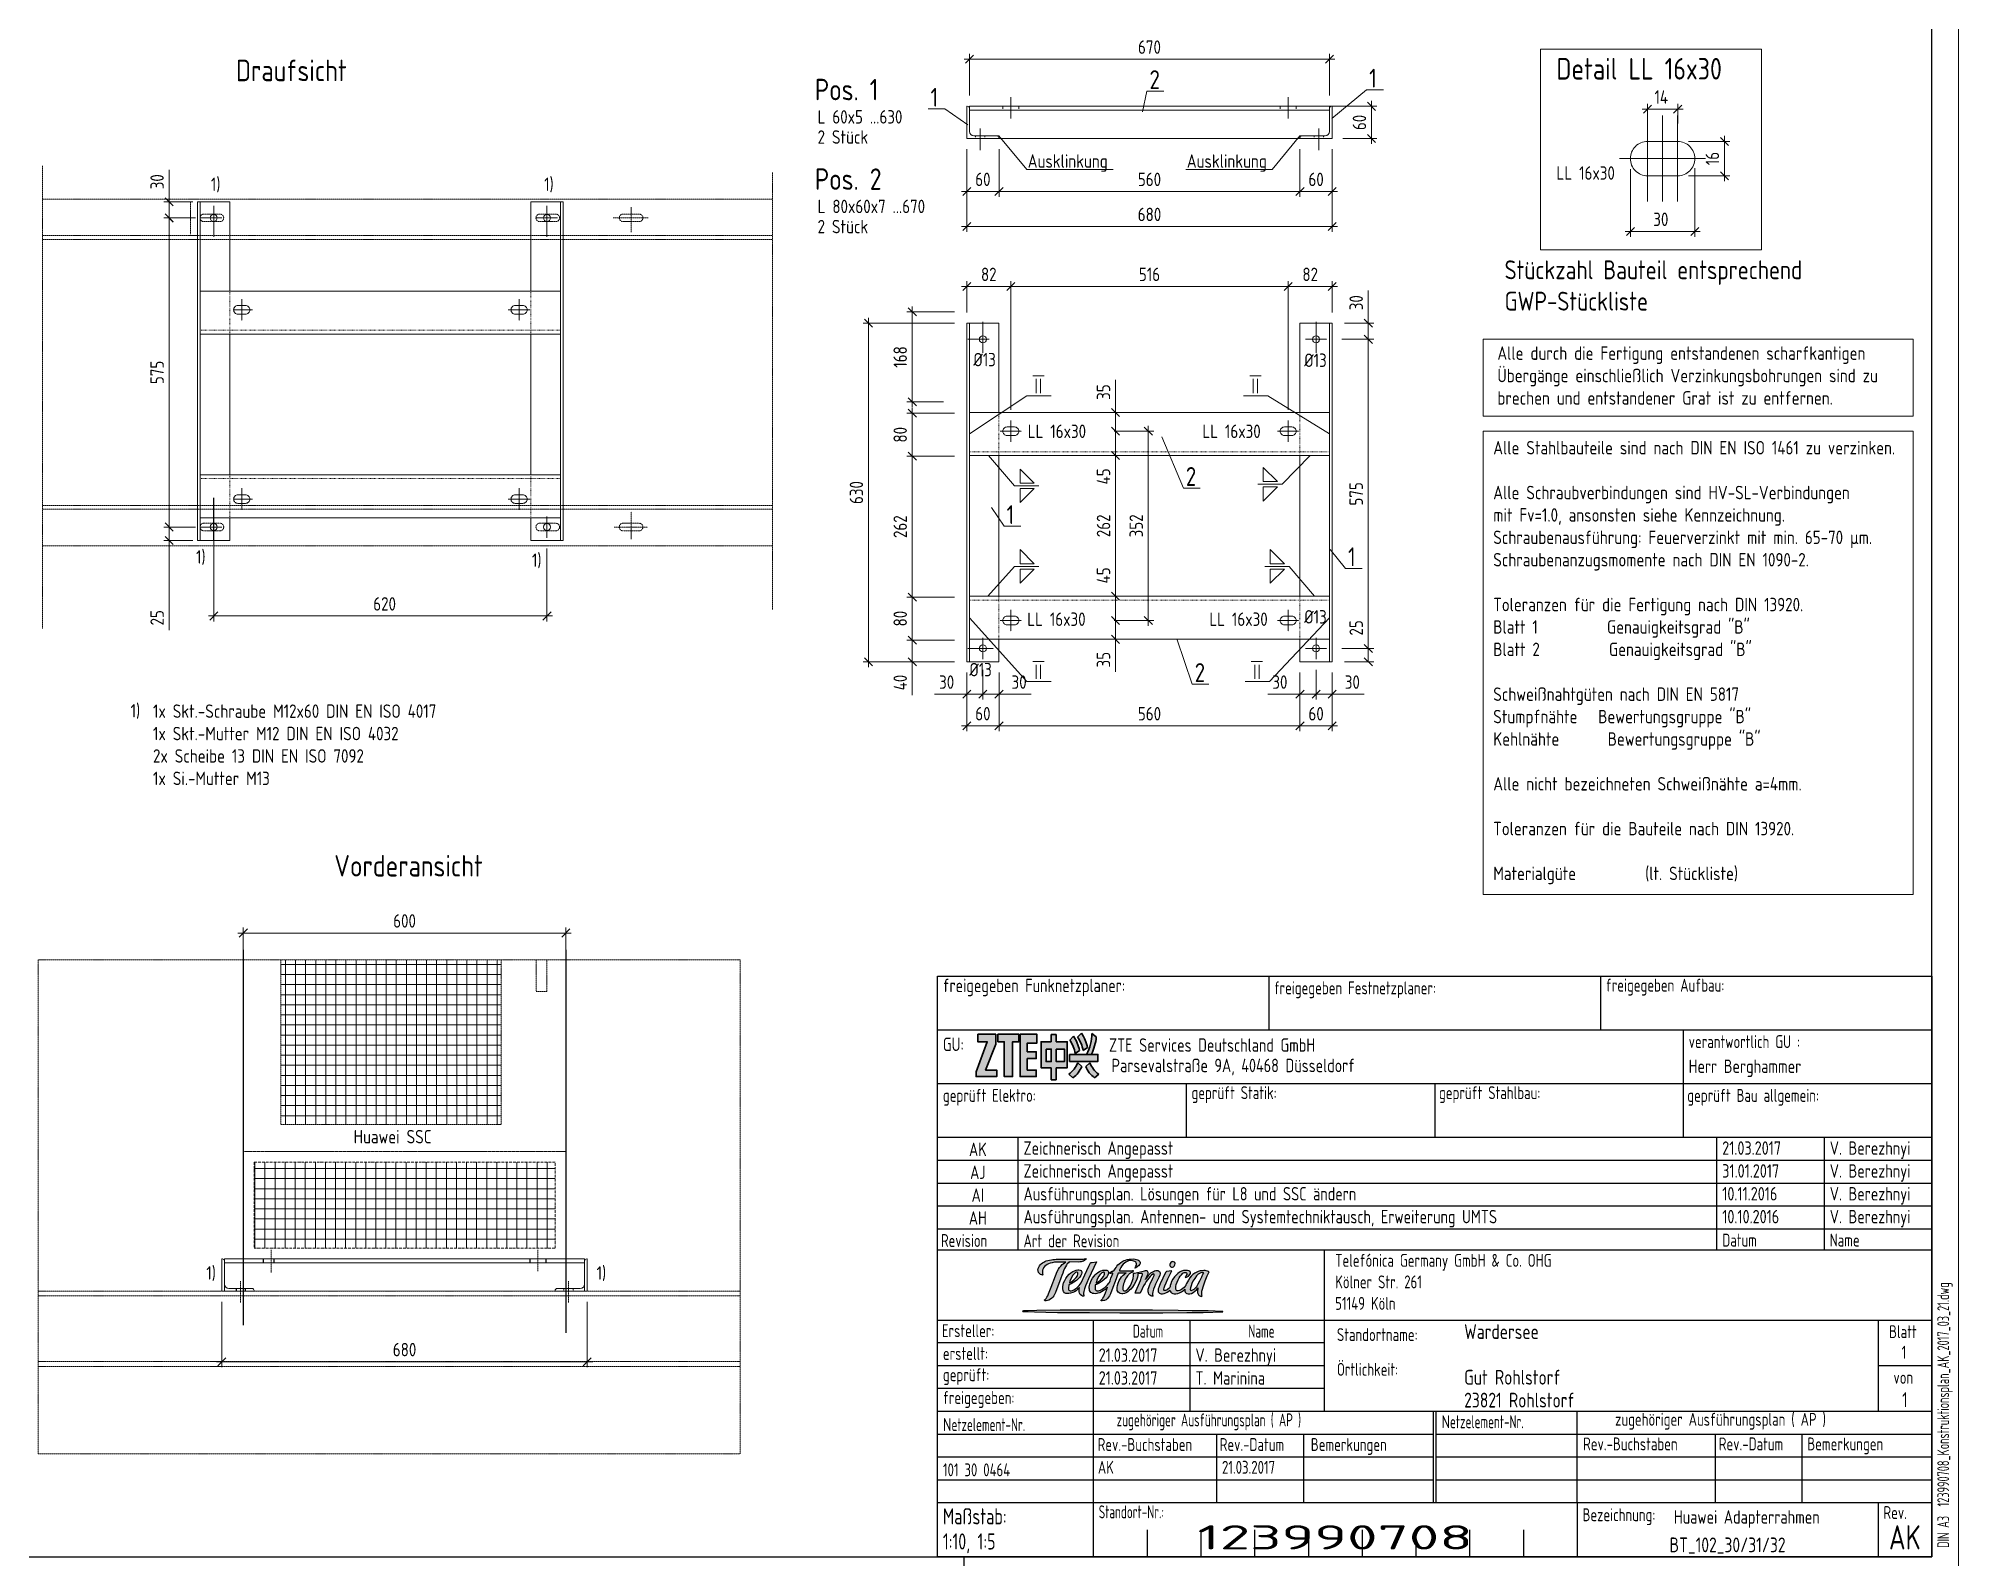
# Model space of a CAD drawing. Header units: millimetres. Extents: x -6273 to 60188, y -6573 to 16187.
# Drawn here: x 33425 to 36987, y 3351 to 6175 of the extents above; entities that cross this region are included whole.
import ezdxf
from ezdxf.enums import TextEntityAlignment as Align

# ---------------------------------------------------------------- set-up
doc = ezdxf.new("R2010")
doc.units = ezdxf.units.MM
doc.header["$LTSCALE"] = 0.4
doc.linetypes.add('ACAD_ISO03W100', pattern=[30, 12, -18])
doc.linetypes.add('ACAD_ISO10W100', pattern=[18, 12, -3, 0, -3])
for name, color, linetype, lineweight in [('00_Rahmen_Schriftfeld', 7, 'Continuous', 25), ('Kontur', 2, 'Continuous', 18), ('Mittellinie', 7, 'ACAD_ISO10W100', 9), ('Positionslinie', 1, 'Continuous', 5), ('Schriftkopf', 7, 'Continuous', 30), ('Text_A', 5, 'Continuous', 35), ('Text_B', 3, 'Continuous', 25), ('Text_C', 2, 'Continuous', 13), ('verdeckt', 7, 'ACAD_ISO03W100', 5)]:
    doc.layers.add(name, color=color, linetype=linetype, lineweight=lineweight)
doc.layers.add('BEMAßUNG', color=3, linetype='Continuous')
doc.layers.add('Plankopf', color=255, linetype='Continuous')
doc.styles.add('ISOCP', font='isocp.shx', dxfattribs={"width": 0.9})
doc.styles.get("Standard").update_dxf_attribs({"font": 'isocp.shx', "width": 0.85})
doc.styles.add('STO-Nr', font='isoct.shx')
doc.dimstyles.new('Stahl_10', dxfattribs={"dimscale": 10, "dimtxt": 2.5, "dimasz": 1.5, "dimexe": 1, "dimexo": 2, "dimgap": 1, "dimtad": 1, "dimdec": 0, "dimtxsty": 'ISOCP', "dimblk": 'OBLIQUE', "dimcen": 2.5, "dimdle": 1, "dimclrd": 7, "dimclre": 7, "dimclrt": 7, "dimadec": 0, "dimazin": 0, "dimtfac": 1, "dimtdec": 0, "dimtmove": 0, "dimatfit": 3, "dimfxl": 1, "dimlwd": 0, "dimlwe": 0, "dimarcsym": 0})
doc.dimstyles.new('Stahl_20', dxfattribs={"dimscale": 20, "dimtxt": 2.5, "dimasz": 1.5, "dimexe": 1, "dimexo": 2, "dimgap": 1, "dimtad": 1, "dimdec": 0, "dimtxsty": 'ISOCP', "dimblk": 'OBLIQUE', "dimcen": 2.5, "dimdle": 1, "dimclrd": 7, "dimclre": 7, "dimclrt": 7, "dimadec": 0, "dimazin": 0, "dimtfac": 1, "dimtdec": 0, "dimtmove": 0, "dimatfit": 3, "dimfxl": 1, "dimlwd": 0, "dimlwe": 0, "dimarcsym": 0})

msp = doc.modelspace()

# ---------------------------------------------------------------- texts
at = {"width": 0.85}
msp.add_text('Parsevalstraße 9A, 40468 Düsseldorf', height=25, dxfattribs=at).set_placement((35422.32, 4251.94))
at = {"layer": '00_Rahmen_Schriftfeld', "color": 7, "width": 0.85}
for s, height, p in [('freigegeben Funknetzplaner:', 25, (35108.54, 4400.77)), ('GU:', 25, (35108.54, 4291.21)), ('ZTE Services Deutschland GmbH', 25, (35417.6, 4289.9)), ('Herr Berghammer', 25, (36496.04, 4250.5)), ('1', 24, (36892.12, 3719.01)), ('Huawei Adapterrahmen', 25, (36468.44, 3412.18))]:
    msp.add_text(s, height=height, dxfattribs=at).set_placement(p)
at = {"layer": '00_Rahmen_Schriftfeld', "color": 7, "attachment_point": 1}
for s, insert, char_height, width in [('{\\W0.7;f\\W0.8;reigegeben Festnetzplaner:}', (35725.2, 4420.77), 24, 438.2404), ('{\\W0.8;freigegeben Aufbau:}', (36341.87, 4425.77), 24, 438.2404), ('{\\W0.8;verantwortlich GU :}', (36496.04, 4320.77), 24, 438.2404), ('{\\W0.8;geprüft Elektro:}', (35108.54, 4220.77), 24, 438.2404), ('{\\W0.8;geprüft Statik:}', (35571.04, 4225.77), 24, 438.2404), ('{\\W0.8;geprüft Stahlbau:}', (36031.49, 4225.77), 24, 438.2404), ('{\\W0.8;geprüft Bau allgemein:}', (36493.44, 4220.77), 24, 438.2404), ('{\\W0.8;Art der Revision}', (35258.54, 3950.3), 24, 438.2404), ('{\\W0.8;Datum}', (36558.54, 3951.53), 24, 125.2841), ('{\\W0.8;Name}', (36758.54, 3951.53), 24, 146.642), ('{\\W0.8;Telefónica Germany GmbH & Co. OHG \\PKölner Str. 261 \\P51149 Köln}', (35838.45, 3913.88), 24, 438.2404), ('{\\W0.8;Ersteller:}', (35106.71, 3783.09), 24, 138.4862), ('{\\W0.7;Datum}', (35461.85, 3782.23), 24, 138.4862), ('{\\W0.7;Name}', (35676.85, 3782.23), 24, 138.4862), ('{\\W0.8;Standortname:}', (35841.58, 3775.77), 24, 438.2404), ('{\\W0.8;Blatt}', (36869.03, 3781.27), 24, 79.5045), ('{\\W0.8;erstellt:}', (35108.54, 3740.72), 24, 138.4862), ('{\\W0.8;Örtlichkeit:}', (35841.58, 3711.2), 24, 438.2404), ('{\\W0.8;geprüft:}', (35108.54, 3701.2), 24, 138.4862), ('{\\W0.8;von}', (36877.03, 3696.27), 24, 71.5026), ('{\\W0.8;freigegeben:}', (35108.54, 3658.7), 24, 138.4862), ('N{\\W0.7;etzelement-Nr.}', (35108.73, 3608.42), 24, 138.4862), ('{\\W0.7;zugehöriger Ausführungsplan ( AP )}', (35431.65, 3617.13), 24, 417.9524), ('N{\\W0.7;etzelement-Nr.}', (36036.23, 3613.71), 24, 198.2325), ('{\\W0.8;zugehöriger Ausführungsplan ( AP )}', (36359.15, 3618.25), 24, 475.7074), ('{\\W0.8;Rev.-Buchstaben}', (35396.45, 3571.39), 24, 208.0232), ('{\\W0.8;Rev.-Datum}', (35623.59, 3571.39), 24, 138.4862), ('{\\W0.8;Bemerkungen}', (35793.06, 3571.39), 24, 166.9068), ('{\\W0.8;Rev.-Buchstaben}', (36299.72, 3572.46), 24, 198.2325), ('{\\W0.8;Rev.-Datum}', (36552.15, 3572.46), 24, 198.2325), ('{\\W0.8;Bemerkungen}', (36716.77, 3572.46), 24, 198.2325), ('{\\W0.8;AK}', (35396.86, 3529.01), 24, 167.4781), ('{\\W0.8;21.03.2017}', (35627.77, 3529.01), 24, 151.4987), ('{\\W0.8;\\C255;101 30 0464}', (35108.54, 3524.26), 24, 198.2325), ('{\\W0.8;Maßstab:}', (35108.54, 3440.77), 30, 198.2325), ('{\\W0.7;Standort-Nr.:}', (35398.54, 3446.12), 24, 452.44), ('{\\W0.8;Bezeichnung:}', (36298.54, 3440.77), 24, 198.2325), ('{\\W0.8;Rev.}', (36858.54, 3444.81), 24, 90), ('{\\W0.8;1:10, 1:5}', (35108.54, 3394.08), 30, 198.2325)]:
    msp.add_mtext(s, dxfattribs=dict(at, insert=insert, char_height=char_height, width=width))
at = {"layer": '00_Rahmen_Schriftfeld', "color": 7, "insert": (35104.91, 3950.8), "char_height": 24, "attachment_point": 1}
msp.add_mtext('{\\W0.8;Revision}', dxfattribs=at)
at = {"layer": '00_Rahmen_Schriftfeld', "color": 7, "insert": (36958.68, 3367.24), "char_height": 22, "attachment_point": 1, "rotation": 90}
msp.add_mtext('{\\W0.7;DIN A3  123990708_Konstruktionsplan_AK_2017_03_21.dwg}', dxfattribs=at)
at = {"layer": 'Text_A', "style": 'ISOCP', "width": 0.9}
for s, p in [('Draufsicht', (33793.39, 6095.24)), ('Detail LL 16x30', (36250.03, 6098.31)), ('Pos. 1', (34870.23, 6059.65)), ('Pos. 2', (34870.23, 5893.09)), ('Vorderansicht', (33976.14, 4615.86))]:
    msp.add_text(s, height=40, dxfattribs=at).set_placement(p)
at = {"layer": 'Text_B', "style": 'ISOCP', "width": 0.9}
for s, p in [('2', (35492.92, 6080.65)), ('1', (35901.6, 6083.31)), ('1', (35085.55, 6047.87)), ('2', (35560.53, 5342.51)), ('1', (35227.05, 5271.49)), ('1', (35862.24, 5193.06)), ('2', (35577.03, 4977.81))]:
    msp.add_text(s, height=35, dxfattribs=at).set_placement(p)
at = {"layer": 'Text_B', "insert": (36153.6, 5761.91), "char_height": 35, "attachment_point": 1, "style": 'ISOCP'}
msp.add_mtext('Stückzahl Bauteil entsprechend\\PGWP-Stückliste', dxfattribs=at)
at = {"layer": 'Text_C', "style": 'ISOCP', "width": 0.9}
msp.add_text('Huawei SSC', height=25, dxfattribs=at).set_placement((34012.18, 4119.45))
at = {"layer": 'Text_C', "char_height": 25, "attachment_point": 1, "line_spacing_factor": 0.9, "style": 'ISOCP'}
for s, insert in [('L 60x5 ...630\\P2 Stück', (34875.4, 6041.36)), ('Ausklinkung', (35266.38, 5959.19)), ('Ausklinkung', (35562.4, 5959.19)), ('1)', (33746.62, 5916.06)), ('1)', (34366.62, 5916.06)), ('L 80x60x7 ...670\\P2 Stück', (34875.4, 5874.8)), ('%%C13', (35165.22, 5589.87)), ('%%C13', (35780.78, 5588.66)), ('LL 16x30', (35266.38, 5456.51)), ('LL 16x30', (35591.31, 5456.51)), ('1)', (33718.94, 5222.89)), ('1)', (34343.95, 5216.76)), ('LL 16x30', (35265.51, 5106.99)), ('LL 16x30', (35604.31, 5106.99)), ('%%C13', (35780.78, 5111.42)), ('%%C13', (35157.78, 5013.22)), ('1)', (33597.32, 4936.82)), ('1)', (33738.1, 3891.02)), ('1)', (34464.29, 3891.02))]:
    msp.add_mtext(s, dxfattribs=dict(at, insert=insert))
at = {"layer": 'Text_C', "linetype": 'Continuous', "insert": (36250.2, 5924.44), "char_height": 25, "attachment_point": 4, "style": 'ISOCP'}
msp.add_mtext('LL 16x30', dxfattribs=at)
at = {"layer": 'Text_C', "char_height": 25, "attachment_point": 1, "style": 'ISOCP'}
for s, insert, width in [('Alle durch die Fertigung entstandenen scharfkantigen Übergänge einschließlich Verzinkungsbohrungen sind zu brechen und entstandener Grat ist zu entfernen.', (36140.1, 5601.93), 732.6993), ('Alle Stahlbauteile sind nach DIN EN ISO 1461 zu verzinken.\\P\\PAlle Schraubverbindungen sind HV-SL-Verbindungen \\Pmit Fv=1.0, ansonsten siehe Kennzeichnung.\\PSchraubenausführung: Feuerverzinkt mit min. 65-70 µm.\\PSchraubenanzugsmomente nach DIN EN 1090-2.\\P\\PToleranzen für die Fertigung nach DIN 13920.\\PBlatt 1          Genauigkeitsgrad "B"\\PBlatt 2          Genauigkeitsgrad "B"\\P\\PSchweißnahtgüten nach DIN EN 5817\\PStumpfnähte   Bewertungsgruppe "B"\\PKehlnähte       Bewertungsgruppe "B"\\P\\PAlle nicht bezeichneten Schweißnähte a=4mm.\\P\\PToleranzen für die Bauteile nach DIN 13920.\\P\\PMaterialgüte          (lt. Stückliste)', (36132.49, 5425.99), 781.4557)]:
    msp.add_mtext(s, dxfattribs=dict(at, insert=insert, width=width))
at = {"layer": 'Text_C', "insert": (33638.85, 4935.99), "char_height": 25, "attachment_point": 1, "style": 'ISOCP'}
msp.add_mtext('1x Skt.-Schraube M12x60 DIN EN ISO 4017\\P1x Skt.-Mutter M12 DIN EN ISO 4032\\P2x Scheibe 13 DIN EN ISO 7092\\P1x Si.-Mutter M13', dxfattribs=at)

# ---------------------------------------------------------------- blocks, each defined once
blk = doc.blocks.new('_OBLIQUE')
at = {"color": 0, "linetype": 'ByBlock'}
blk.add_line((-0.5, -0.5), (0.5, 0.5), dxfattribs=at)
blk = doc.blocks.new('*D144')
at = {"layer": 'BEMAßUNG', "color": 7, "lineweight": 0, "ltscale": 0.1, "transparency": 16777216}
for p, q in [((35212.9, 5968.5), (35212.9, 5880.1)), ((35772.9, 5968.5), (35772.9, 5880.1)), ((35202.9, 5890.1), (35782.9, 5890.1))]:
    blk.add_line(p, q, dxfattribs=at)
at = {"layer": 'Defpoints', "color": 0, "ltscale": 0.1, "transparency": 16777216}
for p in [(35212.9, 5988.5), (35772.9, 5988.5), (35772.9, 5890.1)]:
    blk.add_point(p, dxfattribs=at)
at = {"layer": 'BEMAßUNG', "color": 7, "lineweight": 0, "ltscale": 0.1, "transparency": 16777216, "xscale": 15, "yscale": 15, "zscale": 15, "rotation": 180}
blk.add_blockref('_OBLIQUE', (35212.9, 5890.1), dxfattribs=at)
at = {"layer": 'BEMAßUNG', "color": 7, "lineweight": 0, "ltscale": 0.1, "transparency": 16777216, "xscale": 15, "yscale": 15, "zscale": 15}
blk.add_blockref('_OBLIQUE', (35772.9, 5890.1), dxfattribs=at)
at = {"layer": 'BEMAßUNG', "color": 7, "ltscale": 0.1, "transparency": 16777216, "insert": (35492.9, 5912.6), "char_height": 25, "attachment_point": 5, "style": 'ISOCP'}
blk.add_mtext('560', dxfattribs=at)
blk = doc.blocks.new('*D174')
at = {"layer": 'BEMAßUNG', "color": 7, "lineweight": 0, "ltscale": 0.1, "transparency": 16777216}
for p, q in [((35772.9, 5968.5), (35772.9, 5880.1)), ((35832.9, 5968.5), (35832.9, 5880.1)), ((35842.9, 5890.1), (35762.9, 5890.1))]:
    blk.add_line(p, q, dxfattribs=at)
at = {"layer": 'Defpoints', "color": 0, "ltscale": 0.1, "transparency": 16777216}
for p in [(35772.9, 5988.5), (35832.9, 5988.5), (35772.9, 5890.1)]:
    blk.add_point(p, dxfattribs=at)
at = {"layer": 'BEMAßUNG', "color": 7, "lineweight": 0, "ltscale": 0.1, "transparency": 16777216, "xscale": 15, "yscale": 15, "zscale": 15, "rotation": 180}
blk.add_blockref('_OBLIQUE', (35772.9, 5890.1), dxfattribs=at)
at = {"layer": 'BEMAßUNG', "color": 7, "lineweight": 0, "ltscale": 0.1, "transparency": 16777216, "xscale": 15, "yscale": 15, "zscale": 15}
blk.add_blockref('_OBLIQUE', (35832.9, 5890.1), dxfattribs=at)
at = {"layer": 'BEMAßUNG', "color": 7, "ltscale": 0.1, "transparency": 16777216, "insert": (35802.9, 5912.6), "char_height": 25, "attachment_point": 5, "style": 'ISOCP'}
blk.add_mtext('60', dxfattribs=at)
blk = doc.blocks.new('*D145')
at = {"layer": 'BEMAßUNG', "color": 7, "lineweight": 0, "ltscale": 0.1, "transparency": 16777216}
for p, q in [((35152.9, 5968.5), (35152.9, 5814.9)), ((35832.9, 5968.5), (35832.9, 5814.9)), ((35142.9, 5824.9), (35842.9, 5824.9))]:
    blk.add_line(p, q, dxfattribs=at)
at = {"layer": 'Defpoints', "color": 0, "ltscale": 0.1, "transparency": 16777216}
for p in [(35152.9, 5988.5), (35832.9, 5988.5), (35832.9, 5824.9)]:
    blk.add_point(p, dxfattribs=at)
at = {"layer": 'BEMAßUNG', "color": 7, "lineweight": 0, "ltscale": 0.1, "transparency": 16777216, "xscale": 15, "yscale": 15, "zscale": 15, "rotation": 180}
blk.add_blockref('_OBLIQUE', (35152.9, 5824.9), dxfattribs=at)
at = {"layer": 'BEMAßUNG', "color": 7, "lineweight": 0, "ltscale": 0.1, "transparency": 16777216, "xscale": 15, "yscale": 15, "zscale": 15}
blk.add_blockref('_OBLIQUE', (35832.9, 5824.9), dxfattribs=at)
at = {"layer": 'BEMAßUNG', "color": 7, "ltscale": 0.1, "transparency": 16777216, "insert": (35492.9, 5847.4), "char_height": 25, "attachment_point": 5, "style": 'ISOCP'}
blk.add_mtext('680', dxfattribs=at)
blk = doc.blocks.new('*D146')
at = {"layer": 'BEMAßUNG', "color": 7, "lineweight": 0, "ltscale": 0.1, "transparency": 16777216}
for p, q in [((35906, 5978.5), (35906, 6058.5)), ((35792.9, 6048.5), (35916, 6048.5)), ((35852.9, 5988.5), (35916, 5988.5))]:
    blk.add_line(p, q, dxfattribs=at)
at = {"layer": 'Defpoints', "color": 0, "ltscale": 0.1, "transparency": 16777216}
for p in [(35772.9, 6048.5), (35906, 6048.5), (35832.9, 5988.5)]:
    blk.add_point(p, dxfattribs=at)
at = {"layer": 'BEMAßUNG', "color": 7, "lineweight": 0, "ltscale": 0.1, "transparency": 16777216, "xscale": 15, "yscale": 15, "zscale": 15}
for p, rotation in [((35906, 6048.5), 90), ((35906, 5988.5), 270)]:
    blk.add_blockref('_OBLIQUE', p, dxfattribs=dict(at, rotation=rotation))
at = {"layer": 'BEMAßUNG', "color": 7, "ltscale": 0.1, "transparency": 16777216, "insert": (35883.5, 6018.5), "char_height": 25, "attachment_point": 5, "rotation": 90, "style": 'ISOCP'}
blk.add_mtext('60', dxfattribs=at)
blk = doc.blocks.new('Sockel_Huawei_VA')
h = blk.add_hatch()
h.set_pattern_fill('NET', color=256, scale=150, style=0)
h.set_pattern_definition([(0, (160409.68, -98677.35), (0, 18.75), []), (90, (160409.68, -98677.35), (-18.75, 1e-15), [])])
h.paths.add_polyline_path([(20, 20), (580, 20), (580, 180), (20, 180)])
for points in [[(0, 0), (600, 0), (600, 200), (0, 200)], [(20, 20), (580, 20), (580, 180), (20, 180)]]:
    blk.add_lwpolyline(points, close=True)
blk = doc.blocks.new('*D147')
at = {"layer": 'BEMAßUNG', "color": 7, "lineweight": 0, "transparency": 16777216}
for p, q in [((36562.7, 5993.3), (36562.7, 5909.3)), ((36495.6, 5983.3), (36572.7, 5983.3)), ((36495.6, 5919.3), (36572.7, 5919.3))]:
    blk.add_line(p, q, dxfattribs=at)
at = {"layer": 'Defpoints', "color": 0, "transparency": 16777216}
for p in [(36475.6, 5983.3), (36475.6, 5919.3), (36562.7, 5919.3)]:
    blk.add_point(p, dxfattribs=at)
at = {"layer": 'BEMAßUNG', "color": 7, "lineweight": 0, "transparency": 16777216, "xscale": 15, "yscale": 15, "zscale": 15}
for p, rotation in [((36562.7, 5983.3), 90), ((36562.7, 5919.3), 270)]:
    blk.add_blockref('_OBLIQUE', p, dxfattribs=dict(at, rotation=rotation))
at = {"layer": 'BEMAßUNG', "color": 7, "transparency": 16777216, "insert": (36540.2, 5951.3), "char_height": 25, "attachment_point": 5, "rotation": 90, "style": 'ISOCP'}
blk.add_mtext('16', dxfattribs=at)
blk = doc.blocks.new('*D148')
at = {"layer": 'BEMAßUNG', "color": 7, "lineweight": 0, "transparency": 16777216}
for p, q in [((36409.6, 6043.3), (36485.6, 6043.3)), ((36419.6, 6016.4), (36419.6, 6053.3)), ((36475.6, 6016.4), (36475.6, 6053.3))]:
    blk.add_line(p, q, dxfattribs=at)
at = {"layer": 'Defpoints', "color": 0, "transparency": 16777216}
for p in [(36475.6, 6043.3), (36419.6, 5996.4), (36475.6, 5996.4)]:
    blk.add_point(p, dxfattribs=at)
at = {"layer": 'BEMAßUNG', "color": 7, "lineweight": 0, "transparency": 16777216, "xscale": 15, "yscale": 15, "zscale": 15, "rotation": 180}
blk.add_blockref('_OBLIQUE', (36419.6, 6043.3), dxfattribs=at)
at = {"layer": 'BEMAßUNG', "color": 7, "lineweight": 0, "transparency": 16777216, "xscale": 15, "yscale": 15, "zscale": 15}
blk.add_blockref('_OBLIQUE', (36475.6, 6043.3), dxfattribs=at)
at = {"layer": 'BEMAßUNG', "color": 7, "transparency": 16777216, "insert": (36445.1, 6065.8), "char_height": 25, "attachment_point": 5, "style": 'ISOCP'}
blk.add_mtext('14', dxfattribs=at)
blk = doc.blocks.new('*D149')
at = {"layer": 'BEMAßUNG', "color": 7, "lineweight": 0, "transparency": 16777216}
for p, q in [((36387.6, 5931.3), (36387.6, 5805.8)), ((36507.5, 5933.7), (36507.5, 5805.8)), ((36517.5, 5815.8), (36377.6, 5815.8))]:
    blk.add_line(p, q, dxfattribs=at)
at = {"layer": 'Defpoints', "color": 0, "transparency": 16777216}
for p in [(36387.6, 5951.3), (36507.5, 5953.7), (36387.6, 5815.8)]:
    blk.add_point(p, dxfattribs=at)
at = {"layer": 'BEMAßUNG', "color": 7, "lineweight": 0, "transparency": 16777216, "xscale": 15, "yscale": 15, "zscale": 15, "rotation": 180}
blk.add_blockref('_OBLIQUE', (36387.6, 5815.8), dxfattribs=at)
at = {"layer": 'BEMAßUNG', "color": 7, "lineweight": 0, "transparency": 16777216, "xscale": 15, "yscale": 15, "zscale": 15}
blk.add_blockref('_OBLIQUE', (36507.5, 5815.8), dxfattribs=at)
at = {"layer": 'BEMAßUNG', "color": 7, "transparency": 16777216, "insert": (36444.3, 5838.3), "char_height": 25, "attachment_point": 5, "style": 'ISOCP'}
blk.add_mtext('30', dxfattribs=at)
blk = doc.blocks.new('*D150')
at = {"layer": 'BEMAßUNG', "color": 7, "lineweight": 0, "ltscale": 0.1, "transparency": 16777216}
for p, q in [((33796.9, 4510.8), (34416.9, 4510.8)), ((33806.9, 4479.6), (33806.9, 4520.8)), ((34406.9, 4479.6), (34406.9, 4520.8))]:
    blk.add_line(p, q, dxfattribs=at)
at = {"layer": 'Defpoints', "color": 0, "ltscale": 0.1, "transparency": 16777216}
for p in [(34406.9, 4510.8), (33806.9, 4459.6), (34406.9, 4459.6)]:
    blk.add_point(p, dxfattribs=at)
at = {"layer": 'BEMAßUNG', "color": 7, "lineweight": 0, "ltscale": 0.1, "transparency": 16777216, "xscale": 15, "yscale": 15, "zscale": 15, "rotation": 180}
blk.add_blockref('_OBLIQUE', (33806.9, 4510.8), dxfattribs=at)
at = {"layer": 'BEMAßUNG', "color": 7, "lineweight": 0, "ltscale": 0.1, "transparency": 16777216, "xscale": 15, "yscale": 15, "zscale": 15}
blk.add_blockref('_OBLIQUE', (34406.9, 4510.8), dxfattribs=at)
at = {"layer": 'BEMAßUNG', "color": 7, "ltscale": 0.1, "transparency": 16777216, "insert": (34106.9, 4533.3), "char_height": 25, "attachment_point": 5, "style": 'ISOCP', "bg_fill": 3, "box_fill_scale": 1.1, "bg_fill_color": 256, "bg_fill_true_color": 13158600, "bg_fill_transparency": 0}
blk.add_mtext('600', dxfattribs=at)
blk = doc.blocks.new('*D151')
at = {"layer": 'BEMAßUNG', "color": 7, "lineweight": 0, "ltscale": 0.1, "transparency": 16777216}
for p, q in [((33751.9, 5266), (33751.9, 5090.5)), ((34371.9, 5226), (34371.9, 5090.5)), ((34381.9, 5100.5), (33741.9, 5100.5))]:
    blk.add_line(p, q, dxfattribs=at)
at = {"layer": 'Defpoints', "color": 0, "ltscale": 0.1, "transparency": 16777216}
for p in [(33751.9, 5286), (34371.9, 5246), (33751.9, 5100.5)]:
    blk.add_point(p, dxfattribs=at)
at = {"layer": 'BEMAßUNG', "color": 7, "lineweight": 0, "ltscale": 0.1, "transparency": 16777216, "xscale": 15, "yscale": 15, "zscale": 15, "rotation": 180}
blk.add_blockref('_OBLIQUE', (33751.9, 5100.5), dxfattribs=at)
at = {"layer": 'BEMAßUNG', "color": 7, "lineweight": 0, "ltscale": 0.1, "transparency": 16777216, "xscale": 15, "yscale": 15, "zscale": 15}
blk.add_blockref('_OBLIQUE', (34371.9, 5100.5), dxfattribs=at)
at = {"layer": 'BEMAßUNG', "color": 7, "ltscale": 0.1, "transparency": 16777216, "insert": (34069.8, 5123), "char_height": 25, "attachment_point": 5, "style": 'ISOCP'}
blk.add_mtext('620', dxfattribs=at)
blk = doc.blocks.new('*D152')
at = {"layer": 'BEMAßUNG', "color": 7, "lineweight": 0, "ltscale": 0.1, "transparency": 16777216}
for p, q in [((33717.7, 5266), (33659, 5266)), ((33712.7, 5241), (33659, 5241)), ((33669, 5266), (33669, 5231)), ((33669, 5241), (33669, 5074.1))]:
    blk.add_line(p, q, dxfattribs=at)
at = {"layer": 'Defpoints', "color": 0, "ltscale": 0.1, "transparency": 16777216}
for p in [(33669, 5266), (33732.7, 5241), (33737.7, 5266)]:
    blk.add_point(p, dxfattribs=at)
at = {"layer": 'BEMAßUNG', "color": 7, "lineweight": 0, "ltscale": 0.1, "transparency": 16777216, "xscale": 15, "yscale": 15, "zscale": 15}
for p, rotation in [((33669, 5266), 90), ((33669, 5241), 270)]:
    blk.add_blockref('_OBLIQUE', p, dxfattribs=dict(at, rotation=rotation))
at = {"layer": 'BEMAßUNG', "color": 7, "ltscale": 0.1, "transparency": 16777216, "insert": (33646.5, 5097.2), "char_height": 25, "attachment_point": 5, "rotation": 90, "style": 'ISOCP'}
blk.add_mtext('25', dxfattribs=at)
blk = doc.blocks.new('*D153')
at = {"layer": 'BEMAßUNG', "color": 7, "lineweight": 0, "ltscale": 0.1, "transparency": 16777216}
for p, q in [((33669, 5256), (33669, 5851)), ((33717.7, 5841), (33659, 5841)), ((33717.7, 5266), (33659, 5266))]:
    blk.add_line(p, q, dxfattribs=at)
at = {"layer": 'Defpoints', "color": 0, "ltscale": 0.1, "transparency": 16777216}
for p in [(33669, 5841), (33737.7, 5841), (33737.7, 5266)]:
    blk.add_point(p, dxfattribs=at)
at = {"layer": 'BEMAßUNG', "color": 7, "lineweight": 0, "ltscale": 0.1, "transparency": 16777216, "xscale": 15, "yscale": 15, "zscale": 15}
for p, rotation in [((33669, 5841), 90), ((33669, 5266), 270)]:
    blk.add_blockref('_OBLIQUE', p, dxfattribs=dict(at, rotation=rotation))
at = {"layer": 'BEMAßUNG', "color": 7, "ltscale": 0.1, "transparency": 16777216, "insert": (33646.5, 5553.5), "char_height": 25, "attachment_point": 5, "rotation": 90, "style": 'ISOCP'}
blk.add_mtext('575', dxfattribs=at)
blk = doc.blocks.new('*D154')
at = {"layer": 'BEMAßUNG', "color": 7, "lineweight": 0, "ltscale": 0.1, "transparency": 16777216}
for p, q in [((33669, 5870.8), (33669, 5930.6)), ((33712.7, 5870.8), (33659, 5870.8)), ((33669, 5830.8), (33669, 5870.8)), ((33717.7, 5840.8), (33659, 5840.8))]:
    blk.add_line(p, q, dxfattribs=at)
at = {"layer": 'Defpoints', "color": 0, "ltscale": 0.1, "transparency": 16777216}
for p in [(33669, 5870.8), (33732.7, 5870.8), (33737.7, 5840.8)]:
    blk.add_point(p, dxfattribs=at)
at = {"layer": 'BEMAßUNG', "color": 7, "lineweight": 0, "ltscale": 0.1, "transparency": 16777216, "xscale": 15, "yscale": 15, "zscale": 15}
for p, rotation in [((33669, 5870.8), 90), ((33669, 5840.8), 270)]:
    blk.add_blockref('_OBLIQUE', p, dxfattribs=dict(at, rotation=rotation))
at = {"layer": 'BEMAßUNG', "color": 7, "ltscale": 0.1, "transparency": 16777216, "insert": (33646.5, 5908.2), "char_height": 25, "attachment_point": 5, "rotation": 90, "style": 'ISOCP'}
blk.add_mtext('30', dxfattribs=at)
blk = doc.blocks.new('*D155')
at = {"layer": 'BEMAßUNG', "color": 7, "lineweight": 0, "ltscale": 0.1, "transparency": 16777216}
for p, q in [((35850.9, 5615.1), (35910, 5615.1)), ((35900, 5625.1), (35900, 5030.2)), ((35850.9, 5040.2), (35910, 5040.2))]:
    blk.add_line(p, q, dxfattribs=at)
at = {"layer": 'Defpoints', "color": 0, "ltscale": 0.1, "transparency": 16777216}
for p in [(35830.9, 5615.1), (35830.9, 5040.2), (35900, 5040.2)]:
    blk.add_point(p, dxfattribs=at)
at = {"layer": 'BEMAßUNG', "color": 7, "lineweight": 0, "ltscale": 0.1, "transparency": 16777216, "xscale": 15, "yscale": 15, "zscale": 15}
for p, rotation in [((35900, 5615.1), 90), ((35900, 5040.2), 270)]:
    blk.add_blockref('_OBLIQUE', p, dxfattribs=dict(at, rotation=rotation))
at = {"layer": 'BEMAßUNG', "color": 7, "ltscale": 0.1, "transparency": 16777216, "insert": (35877.5, 5327.6), "char_height": 25, "attachment_point": 5, "rotation": 90, "style": 'ISOCP'}
blk.add_mtext('575', dxfattribs=at)
blk = doc.blocks.new('*D156')
at = {"layer": 'BEMAßUNG', "color": 7, "lineweight": 0, "ltscale": 0.1, "transparency": 16777216}
for p, q in [((35900, 5040.2), (35900, 5101.5)), ((35855.9, 5040.2), (35910, 5040.2)), ((35900, 5015.2), (35900, 5050.2)), ((35855.9, 5015.2), (35910, 5015.2))]:
    blk.add_line(p, q, dxfattribs=at)
at = {"layer": 'Defpoints', "color": 0, "ltscale": 0.1, "transparency": 16777216}
for p in [(35835.9, 5040.2), (35835.9, 5015.2), (35900, 5015.2)]:
    blk.add_point(p, dxfattribs=at)
at = {"layer": 'BEMAßUNG', "color": 7, "lineweight": 0, "ltscale": 0.1, "transparency": 16777216, "xscale": 15, "yscale": 15, "zscale": 15}
for p, rotation in [((35900, 5040.2), 90), ((35900, 5015.2), 270)]:
    blk.add_blockref('_OBLIQUE', p, dxfattribs=dict(at, rotation=rotation))
at = {"layer": 'BEMAßUNG', "color": 7, "ltscale": 0.1, "transparency": 16777216, "insert": (35877.5, 5078.3), "char_height": 25, "attachment_point": 5, "rotation": 90, "style": 'ISOCP'}
blk.add_mtext('25', dxfattribs=at)
blk = doc.blocks.new('*D157')
at = {"layer": 'BEMAßUNG', "color": 7, "lineweight": 0, "ltscale": 0.1, "transparency": 16777216}
for p, q in [((35772.9, 4995.1), (35772.9, 4945)), ((35802.9, 5000.1), (35802.9, 4945)), ((35772.9, 4955), (35713.1, 4955)), ((35812.9, 4955), (35772.9, 4955))]:
    blk.add_line(p, q, dxfattribs=at)
at = {"layer": 'Defpoints', "color": 0, "ltscale": 0.1, "transparency": 16777216}
for p in [(35772.9, 5015.1), (35802.9, 5020.1), (35772.9, 4955)]:
    blk.add_point(p, dxfattribs=at)
at = {"layer": 'BEMAßUNG', "color": 7, "lineweight": 0, "ltscale": 0.1, "transparency": 16777216, "xscale": 15, "yscale": 15, "zscale": 15, "rotation": 180}
blk.add_blockref('_OBLIQUE', (35772.9, 4955), dxfattribs=at)
at = {"layer": 'BEMAßUNG', "color": 7, "lineweight": 0, "ltscale": 0.1, "transparency": 16777216, "xscale": 15, "yscale": 15, "zscale": 15}
blk.add_blockref('_OBLIQUE', (35802.9, 4955), dxfattribs=at)
at = {"layer": 'BEMAßUNG', "color": 7, "ltscale": 0.1, "transparency": 16777216, "insert": (35735.5, 4977.5), "char_height": 25, "attachment_point": 5, "style": 'ISOCP'}
blk.add_mtext('30', dxfattribs=at)
blk = doc.blocks.new('*D158')
at = {"layer": 'BEMAßUNG', "color": 7, "lineweight": 0, "ltscale": 0.1, "transparency": 16777216}
for p, q in [((35772.9, 4995.1), (35772.9, 4886.2)), ((35832.9, 4995.1), (35832.9, 4886.2)), ((35762.9, 4896.2), (35842.9, 4896.2))]:
    blk.add_line(p, q, dxfattribs=at)
at = {"layer": 'Defpoints', "color": 0, "ltscale": 0.1, "transparency": 16777216}
for p in [(35772.9, 5015.1), (35832.9, 5015.1), (35832.9, 4896.2)]:
    blk.add_point(p, dxfattribs=at)
at = {"layer": 'BEMAßUNG', "color": 7, "lineweight": 0, "ltscale": 0.1, "transparency": 16777216, "xscale": 15, "yscale": 15, "zscale": 15, "rotation": 180}
blk.add_blockref('_OBLIQUE', (35772.9, 4896.2), dxfattribs=at)
at = {"layer": 'BEMAßUNG', "color": 7, "lineweight": 0, "ltscale": 0.1, "transparency": 16777216, "xscale": 15, "yscale": 15, "zscale": 15}
blk.add_blockref('_OBLIQUE', (35832.9, 4896.2), dxfattribs=at)
at = {"layer": 'BEMAßUNG', "color": 7, "ltscale": 0.1, "transparency": 16777216, "insert": (35802.9, 4918.7), "char_height": 25, "attachment_point": 5, "style": 'ISOCP'}
blk.add_mtext('60', dxfattribs=at)
blk = doc.blocks.new('*D159')
at = {"layer": 'BEMAßUNG', "color": 7, "lineweight": 0, "ltscale": 0.1, "transparency": 16777216}
for p, q in [((35212.9, 4995.1), (35212.9, 4886.2)), ((35772.9, 4995.1), (35772.9, 4886.2)), ((35782.9, 4896.2), (35202.9, 4896.2))]:
    blk.add_line(p, q, dxfattribs=at)
at = {"layer": 'Defpoints', "color": 0, "ltscale": 0.1, "transparency": 16777216}
for p in [(35212.9, 5015.1), (35772.9, 5015.1), (35212.9, 4896.2)]:
    blk.add_point(p, dxfattribs=at)
at = {"layer": 'BEMAßUNG', "color": 7, "lineweight": 0, "ltscale": 0.1, "transparency": 16777216, "xscale": 15, "yscale": 15, "zscale": 15, "rotation": 180}
blk.add_blockref('_OBLIQUE', (35212.9, 4896.2), dxfattribs=at)
at = {"layer": 'BEMAßUNG', "color": 7, "lineweight": 0, "ltscale": 0.1, "transparency": 16777216, "xscale": 15, "yscale": 15, "zscale": 15}
blk.add_blockref('_OBLIQUE', (35772.9, 4896.2), dxfattribs=at)
at = {"layer": 'BEMAßUNG', "color": 7, "ltscale": 0.1, "transparency": 16777216, "insert": (35492.9, 4918.7), "char_height": 25, "attachment_point": 5, "style": 'ISOCP'}
blk.add_mtext('560', dxfattribs=at)
blk = doc.blocks.new('*D160')
at = {"layer": 'BEMAßUNG', "color": 7, "lineweight": 0, "ltscale": 0.1, "transparency": 16777216}
for p, q in [((35182.9, 5000.1), (35182.9, 4945)), ((35212.9, 4995.1), (35212.9, 4945)), ((35172.9, 4955), (35212.9, 4955)), ((35212.9, 4955), (35272.6, 4955))]:
    blk.add_line(p, q, dxfattribs=at)
at = {"layer": 'Defpoints', "color": 0, "ltscale": 0.1, "transparency": 16777216}
for p in [(35182.9, 5020.1), (35212.9, 5015.1), (35212.9, 4955)]:
    blk.add_point(p, dxfattribs=at)
at = {"layer": 'BEMAßUNG', "color": 7, "lineweight": 0, "ltscale": 0.1, "transparency": 16777216, "xscale": 15, "yscale": 15, "zscale": 15, "rotation": 180}
blk.add_blockref('_OBLIQUE', (35182.9, 4955), dxfattribs=at)
at = {"layer": 'BEMAßUNG', "color": 7, "lineweight": 0, "ltscale": 0.1, "transparency": 16777216, "xscale": 15, "yscale": 15, "zscale": 15}
blk.add_blockref('_OBLIQUE', (35212.9, 4955), dxfattribs=at)
at = {"layer": 'BEMAßUNG', "color": 7, "ltscale": 0.1, "transparency": 16777216, "insert": (35250.3, 4977.5), "char_height": 25, "attachment_point": 5, "style": 'ISOCP'}
blk.add_mtext('30', dxfattribs=at)
blk = doc.blocks.new('*D161')
at = {"layer": 'BEMAßUNG', "color": 7, "lineweight": 0, "ltscale": 0.1, "transparency": 16777216}
for p, q in [((35152.9, 4995.1), (35152.9, 4945)), ((35182.9, 5000.1), (35182.9, 4945)), ((35152.9, 4955), (35093.1, 4955)), ((35192.9, 4955), (35152.9, 4955))]:
    blk.add_line(p, q, dxfattribs=at)
at = {"layer": 'Defpoints', "color": 0, "ltscale": 0.1, "transparency": 16777216}
for p in [(35152.9, 5015.1), (35182.9, 5020.1), (35152.9, 4955)]:
    blk.add_point(p, dxfattribs=at)
at = {"layer": 'BEMAßUNG', "color": 7, "lineweight": 0, "ltscale": 0.1, "transparency": 16777216, "xscale": 15, "yscale": 15, "zscale": 15, "rotation": 180}
blk.add_blockref('_OBLIQUE', (35152.9, 4955), dxfattribs=at)
at = {"layer": 'BEMAßUNG', "color": 7, "lineweight": 0, "ltscale": 0.1, "transparency": 16777216, "xscale": 15, "yscale": 15, "zscale": 15}
blk.add_blockref('_OBLIQUE', (35182.9, 4955), dxfattribs=at)
at = {"layer": 'BEMAßUNG', "color": 7, "ltscale": 0.1, "transparency": 16777216, "insert": (35115.5, 4977.5), "char_height": 25, "attachment_point": 5, "style": 'ISOCP'}
blk.add_mtext('30', dxfattribs=at)
blk = doc.blocks.new('*D162')
at = {"layer": 'BEMAßUNG', "color": 7, "lineweight": 0, "ltscale": 0.1, "transparency": 16777216}
for p, q in [((35152.9, 4995.1), (35152.9, 4886.2)), ((35212.9, 4995.1), (35212.9, 4886.2)), ((35222.9, 4896.2), (35142.9, 4896.2))]:
    blk.add_line(p, q, dxfattribs=at)
at = {"layer": 'Defpoints', "color": 0, "ltscale": 0.1, "transparency": 16777216}
for p in [(35152.9, 5015.1), (35212.9, 5015.1), (35152.9, 4896.2)]:
    blk.add_point(p, dxfattribs=at)
at = {"layer": 'BEMAßUNG', "color": 7, "lineweight": 0, "ltscale": 0.1, "transparency": 16777216, "xscale": 15, "yscale": 15, "zscale": 15, "rotation": 180}
blk.add_blockref('_OBLIQUE', (35152.9, 4896.2), dxfattribs=at)
at = {"layer": 'BEMAßUNG', "color": 7, "lineweight": 0, "ltscale": 0.1, "transparency": 16777216, "xscale": 15, "yscale": 15, "zscale": 15}
blk.add_blockref('_OBLIQUE', (35212.9, 4896.2), dxfattribs=at)
at = {"layer": 'BEMAßUNG', "color": 7, "ltscale": 0.1, "transparency": 16777216, "insert": (35182.9, 4918.7), "char_height": 25, "attachment_point": 5, "style": 'ISOCP'}
blk.add_mtext('60', dxfattribs=at)
blk = doc.blocks.new('*D163')
at = {"layer": 'BEMAßUNG', "color": 7, "lineweight": 0, "ltscale": 0.1, "transparency": 16777216}
for p, q in [((35129.9, 5666.1), (35041.6, 5666.1)), ((35051.6, 5488.6), (35051.6, 5676.1)), ((35109.9, 5498.6), (35041.6, 5498.6))]:
    blk.add_line(p, q, dxfattribs=at)
at = {"layer": 'Defpoints', "color": 0, "ltscale": 0.1, "transparency": 16777216}
for p in [(35051.6, 5666.1), (35149.9, 5666.1), (35129.9, 5498.6)]:
    blk.add_point(p, dxfattribs=at)
at = {"layer": 'BEMAßUNG', "color": 7, "lineweight": 0, "ltscale": 0.1, "transparency": 16777216, "xscale": 15, "yscale": 15, "zscale": 15}
for p, rotation in [((35051.6, 5666.1), 90), ((35051.6, 5498.6), 270)]:
    blk.add_blockref('_OBLIQUE', p, dxfattribs=dict(at, rotation=rotation))
at = {"layer": 'BEMAßUNG', "color": 7, "ltscale": 0.1, "transparency": 16777216, "insert": (35029.1, 5582.3), "char_height": 25, "attachment_point": 5, "rotation": 90, "style": 'ISOCP'}
blk.add_mtext('168', dxfattribs=at)
blk = doc.blocks.new('*D164')
at = {"layer": 'BEMAßUNG', "color": 7, "lineweight": 0, "ltscale": 0.1, "transparency": 16777216}
for p, q in [((35051.6, 5487.6), (35051.6, 5387.6)), ((35129.9, 5477.6), (35041.6, 5477.6)), ((35129.9, 5397.6), (35041.6, 5397.6))]:
    blk.add_line(p, q, dxfattribs=at)
at = {"layer": 'Defpoints', "color": 0, "ltscale": 0.1, "transparency": 16777216}
for p in [(35149.9, 5477.6), (35051.6, 5397.6), (35149.9, 5397.6)]:
    blk.add_point(p, dxfattribs=at)
at = {"layer": 'BEMAßUNG', "color": 7, "lineweight": 0, "ltscale": 0.1, "transparency": 16777216, "xscale": 15, "yscale": 15, "zscale": 15}
for p, rotation in [((35051.6, 5477.6), 90), ((35051.6, 5397.6), 270)]:
    blk.add_blockref('_OBLIQUE', p, dxfattribs=dict(at, rotation=rotation))
at = {"layer": 'BEMAßUNG', "color": 7, "ltscale": 0.1, "transparency": 16777216, "insert": (35029.1, 5437.6), "char_height": 25, "attachment_point": 5, "rotation": 90, "style": 'ISOCP'}
blk.add_mtext('80', dxfattribs=at)
blk = doc.blocks.new('*D165')
at = {"layer": 'BEMAßUNG', "color": 7, "lineweight": 0, "ltscale": 0.1, "transparency": 16777216}
for p, q in [((35129.9, 5397.6), (35041.6, 5397.6)), ((35051.6, 5407.6), (35051.6, 5125.6)), ((35129.9, 5135.6), (35041.6, 5135.6))]:
    blk.add_line(p, q, dxfattribs=at)
at = {"layer": 'Defpoints', "color": 0, "ltscale": 0.1, "transparency": 16777216}
for p in [(35149.9, 5397.6), (35051.6, 5135.6), (35149.9, 5135.6)]:
    blk.add_point(p, dxfattribs=at)
at = {"layer": 'BEMAßUNG', "color": 7, "lineweight": 0, "ltscale": 0.1, "transparency": 16777216, "xscale": 15, "yscale": 15, "zscale": 15}
for p, rotation in [((35051.6, 5397.6), 90), ((35051.6, 5135.6), 270)]:
    blk.add_blockref('_OBLIQUE', p, dxfattribs=dict(at, rotation=rotation))
at = {"layer": 'BEMAßUNG', "color": 7, "ltscale": 0.1, "transparency": 16777216, "insert": (35029.1, 5266.6), "char_height": 25, "attachment_point": 5, "rotation": 90, "style": 'ISOCP'}
blk.add_mtext('262', dxfattribs=at)
blk = doc.blocks.new('*D166')
at = {"layer": 'BEMAßUNG', "color": 7, "lineweight": 0, "ltscale": 0.1, "transparency": 16777216}
for p, q in [((35129.9, 5135.6), (35041.6, 5135.6)), ((35051.6, 5145.6), (35051.6, 5045.6)), ((35129.9, 5055.6), (35041.6, 5055.6))]:
    blk.add_line(p, q, dxfattribs=at)
at = {"layer": 'Defpoints', "color": 0, "ltscale": 0.1, "transparency": 16777216}
for p in [(35149.9, 5135.6), (35051.6, 5055.6), (35149.9, 5055.6)]:
    blk.add_point(p, dxfattribs=at)
at = {"layer": 'BEMAßUNG', "color": 7, "lineweight": 0, "ltscale": 0.1, "transparency": 16777216, "xscale": 15, "yscale": 15, "zscale": 15}
for p, rotation in [((35051.6, 5135.6), 90), ((35051.6, 5055.6), 270)]:
    blk.add_blockref('_OBLIQUE', p, dxfattribs=dict(at, rotation=rotation))
at = {"layer": 'BEMAßUNG', "color": 7, "ltscale": 0.1, "transparency": 16777216, "insert": (35029.1, 5095.6), "char_height": 25, "attachment_point": 5, "rotation": 90, "style": 'ISOCP'}
blk.add_mtext('80', dxfattribs=at)
blk = doc.blocks.new('*D167')
at = {"layer": 'BEMAßUNG', "color": 7, "lineweight": 0, "ltscale": 0.1, "transparency": 16777216}
for p, q in [((35051.6, 5065.6), (35051.6, 5015.2)), ((35109.9, 5055.6), (35041.6, 5055.6)), ((35129.9, 5015.2), (35041.6, 5015.2)), ((35051.6, 5015.2), (35051.6, 4953.2))]:
    blk.add_line(p, q, dxfattribs=at)
at = {"layer": 'Defpoints', "color": 0, "ltscale": 0.1, "transparency": 16777216}
for p in [(35129.9, 5055.6), (35051.6, 5015.2), (35149.9, 5015.2)]:
    blk.add_point(p, dxfattribs=at)
at = {"layer": 'BEMAßUNG', "color": 7, "lineweight": 0, "ltscale": 0.1, "transparency": 16777216, "xscale": 15, "yscale": 15, "zscale": 15}
for p, rotation in [((35051.6, 5055.6), 90), ((35051.6, 5015.2), 270)]:
    blk.add_blockref('_OBLIQUE', p, dxfattribs=dict(at, rotation=rotation))
at = {"layer": 'BEMAßUNG', "color": 7, "ltscale": 0.1, "transparency": 16777216, "insert": (35029.1, 4976.7), "char_height": 25, "attachment_point": 5, "rotation": 90, "style": 'ISOCP'}
blk.add_mtext('40', dxfattribs=at)
blk = doc.blocks.new('*D168')
at = {"layer": 'BEMAßUNG', "color": 7, "lineweight": 0, "ltscale": 0.1, "transparency": 16777216}
for p, q in [((35129.9, 5645.1), (34960.1, 5645.1)), ((34970.1, 5655.1), (34970.1, 5005.2)), ((35129.9, 5015.2), (34960.1, 5015.2))]:
    blk.add_line(p, q, dxfattribs=at)
at = {"layer": 'Defpoints', "color": 0, "ltscale": 0.1, "transparency": 16777216}
for p in [(35149.9, 5645.1), (34970.1, 5015.2), (35149.9, 5015.2)]:
    blk.add_point(p, dxfattribs=at)
at = {"layer": 'BEMAßUNG', "color": 7, "lineweight": 0, "ltscale": 0.1, "transparency": 16777216, "xscale": 15, "yscale": 15, "zscale": 15}
for p, rotation in [((34970.1, 5645.1), 90), ((34970.1, 5015.2), 270)]:
    blk.add_blockref('_OBLIQUE', p, dxfattribs=dict(at, rotation=rotation))
at = {"layer": 'BEMAßUNG', "color": 7, "ltscale": 0.1, "transparency": 16777216, "insert": (34947.6, 5330.1), "char_height": 25, "attachment_point": 5, "rotation": 90, "style": 'ISOCP'}
blk.add_mtext('630', dxfattribs=at)
blk = doc.blocks.new('*D137')
at = {"layer": 'BEMAßUNG', "color": 7, "lineweight": 0, "ltscale": 0.1, "transparency": 16777216}
for p, q in [((35429.8, 5454.1), (35429.8, 5399.1)), ((35427.1, 5444.1), (35439.8, 5444.1)), ((35427.1, 5399.1), (35439.8, 5399.1)), ((35429.8, 5399.1), (35429.8, 5336.2))]:
    blk.add_line(p, q, dxfattribs=at)
at = {"layer": 'Defpoints', "color": 0, "ltscale": 0.1, "transparency": 16777216}
for p in [(35407.1, 5444.1), (35407.1, 5399.1), (35429.8, 5399.1)]:
    blk.add_point(p, dxfattribs=at)
at = {"layer": 'BEMAßUNG', "color": 7, "lineweight": 0, "ltscale": 0.1, "transparency": 16777216, "xscale": 15, "yscale": 15, "zscale": 15}
for p, rotation in [((35429.8, 5444.1), 90), ((35429.8, 5399.1), 270)]:
    blk.add_blockref('_OBLIQUE', p, dxfattribs=dict(at, rotation=rotation))
at = {"layer": 'BEMAßUNG', "color": 7, "ltscale": 0.1, "transparency": 16777216, "insert": (35407.3, 5360.1), "char_height": 25, "attachment_point": 5, "rotation": 90, "style": 'ISOCP'}
blk.add_mtext('45', dxfattribs=at)
blk = doc.blocks.new('*D138')
at = {"layer": 'BEMAßUNG', "color": 7, "lineweight": 0, "ltscale": 0.1, "transparency": 16777216}
for p, q in [((35429.8, 5479.1), (35429.8, 5539.8)), ((35427.1, 5479.1), (35439.8, 5479.1)), ((35429.8, 5434.1), (35429.8, 5479.1)), ((35427.1, 5444.1), (35439.8, 5444.1))]:
    blk.add_line(p, q, dxfattribs=at)
at = {"layer": 'Defpoints', "color": 0, "ltscale": 0.1, "transparency": 16777216}
for p in [(35407.1, 5479.1), (35429.8, 5479.1), (35407.1, 5444.1)]:
    blk.add_point(p, dxfattribs=at)
at = {"layer": 'BEMAßUNG', "color": 7, "lineweight": 0, "ltscale": 0.1, "transparency": 16777216, "xscale": 15, "yscale": 15, "zscale": 15}
for p, rotation in [((35429.8, 5479.1), 90), ((35429.8, 5444.1), 270)]:
    blk.add_blockref('_OBLIQUE', p, dxfattribs=dict(at, rotation=rotation))
at = {"layer": 'BEMAßUNG', "color": 7, "ltscale": 0.1, "transparency": 16777216, "insert": (35407.3, 5516.9), "char_height": 25, "attachment_point": 5, "rotation": 90, "style": 'ISOCP'}
blk.add_mtext('35', dxfattribs=at)
blk = doc.blocks.new('*D139')
at = {"layer": 'BEMAßUNG', "color": 7, "lineweight": 0, "ltscale": 0.1, "transparency": 16777216}
for p, q in [((35427.1, 5399.1), (35439.8, 5399.1)), ((35429.8, 5409.1), (35429.8, 5127.1)), ((35427.1, 5137.1), (35439.8, 5137.1))]:
    blk.add_line(p, q, dxfattribs=at)
at = {"layer": 'Defpoints', "color": 0, "ltscale": 0.1, "transparency": 16777216}
for p in [(35407.1, 5399.1), (35407.1, 5137.1), (35429.8, 5137.1)]:
    blk.add_point(p, dxfattribs=at)
at = {"layer": 'BEMAßUNG', "color": 7, "lineweight": 0, "ltscale": 0.1, "transparency": 16777216, "xscale": 15, "yscale": 15, "zscale": 15}
for p, rotation in [((35429.8, 5399.1), 90), ((35429.8, 5137.1), 270)]:
    blk.add_blockref('_OBLIQUE', p, dxfattribs=dict(at, rotation=rotation))
at = {"layer": 'BEMAßUNG', "color": 7, "ltscale": 0.1, "transparency": 16777216, "insert": (35407.3, 5268.1), "char_height": 25, "attachment_point": 5, "rotation": 90, "style": 'ISOCP'}
blk.add_mtext('262', dxfattribs=at)
blk = doc.blocks.new('*D140')
at = {"layer": 'BEMAßUNG', "color": 7, "lineweight": 0, "ltscale": 0.1, "transparency": 16777216}
for p, q in [((35429.8, 5102.1), (35429.8, 5057.1)), ((35427.1, 5092.1), (35439.8, 5092.1)), ((35427.1, 5057.1), (35439.8, 5057.1)), ((35429.8, 5057.1), (35429.8, 4996.4))]:
    blk.add_line(p, q, dxfattribs=at)
at = {"layer": 'Defpoints', "color": 0, "ltscale": 0.1, "transparency": 16777216}
for p in [(35407.1, 5092.1), (35407.1, 5057.1), (35429.8, 5057.1)]:
    blk.add_point(p, dxfattribs=at)
at = {"layer": 'BEMAßUNG', "color": 7, "lineweight": 0, "ltscale": 0.1, "transparency": 16777216, "xscale": 15, "yscale": 15, "zscale": 15}
for p, rotation in [((35429.8, 5092.1), 90), ((35429.8, 5057.1), 270)]:
    blk.add_blockref('_OBLIQUE', p, dxfattribs=dict(at, rotation=rotation))
at = {"layer": 'BEMAßUNG', "color": 7, "ltscale": 0.1, "transparency": 16777216, "insert": (35407.3, 5019.2), "char_height": 25, "attachment_point": 5, "rotation": 90, "style": 'ISOCP'}
blk.add_mtext('35', dxfattribs=at)
blk = doc.blocks.new('*D141')
at = {"layer": 'BEMAßUNG', "color": 7, "lineweight": 0, "ltscale": 0.1, "transparency": 16777216}
for p, q in [((35429.8, 5137.1), (35429.8, 5200)), ((35427.1, 5137.1), (35439.8, 5137.1)), ((35429.8, 5082.1), (35429.8, 5137.1)), ((35427.1, 5092.1), (35439.8, 5092.1))]:
    blk.add_line(p, q, dxfattribs=at)
at = {"layer": 'Defpoints', "color": 0, "ltscale": 0.1, "transparency": 16777216}
for p in [(35407.1, 5137.1), (35429.8, 5137.1), (35407.1, 5092.1)]:
    blk.add_point(p, dxfattribs=at)
at = {"layer": 'BEMAßUNG', "color": 7, "lineweight": 0, "ltscale": 0.1, "transparency": 16777216, "xscale": 15, "yscale": 15, "zscale": 15}
for p, rotation in [((35429.8, 5137.1), 90), ((35429.8, 5092.1), 270)]:
    blk.add_blockref('_OBLIQUE', p, dxfattribs=dict(at, rotation=rotation))
at = {"layer": 'BEMAßUNG', "color": 7, "ltscale": 0.1, "transparency": 16777216, "insert": (35407.3, 5176), "char_height": 25, "attachment_point": 5, "rotation": 90, "style": 'ISOCP'}
blk.add_mtext('45', dxfattribs=at)
blk = doc.blocks.new('*D142')
at = {"layer": 'BEMAßUNG', "color": 7, "lineweight": 0, "ltscale": 0.1, "transparency": 16777216}
for p, q in [((35490.7, 5454.1), (35490.7, 5082.1)), ((35427.1, 5444.1), (35500.7, 5444.1)), ((35427.1, 5092.1), (35500.7, 5092.1))]:
    blk.add_line(p, q, dxfattribs=at)
at = {"layer": 'Defpoints', "color": 0, "ltscale": 0.1, "transparency": 16777216}
for p in [(35407.1, 5444.1), (35407.1, 5092.1), (35490.7, 5092.1)]:
    blk.add_point(p, dxfattribs=at)
at = {"layer": 'BEMAßUNG', "color": 7, "lineweight": 0, "ltscale": 0.1, "transparency": 16777216, "xscale": 15, "yscale": 15, "zscale": 15}
for p, rotation in [((35490.7, 5444.1), 90), ((35490.7, 5092.1), 270)]:
    blk.add_blockref('_OBLIQUE', p, dxfattribs=dict(at, rotation=rotation))
at = {"layer": 'BEMAßUNG', "color": 7, "ltscale": 0.1, "transparency": 16777216, "insert": (35468.2, 5268.1), "char_height": 25, "attachment_point": 5, "rotation": 90, "style": 'ISOCP'}
blk.add_mtext('352', dxfattribs=at)
blk = doc.blocks.new('*D143')
at = {"layer": 'BEMAßUNG', "color": 7, "lineweight": 0, "ltscale": 0.1, "transparency": 16777216}
for p, q in [((35900, 5645.1), (35900, 5705.6)), ((35855.9, 5645.1), (35910, 5645.1)), ((35900, 5605.1), (35900, 5645.1)), ((35855.9, 5615.1), (35910, 5615.1))]:
    blk.add_line(p, q, dxfattribs=at)
at = {"layer": 'Defpoints', "color": 0, "ltscale": 0.1, "transparency": 16777216}
for p in [(35835.9, 5645.1), (35900, 5645.1), (35835.9, 5615.1)]:
    blk.add_point(p, dxfattribs=at)
at = {"layer": 'BEMAßUNG', "color": 7, "lineweight": 0, "ltscale": 0.1, "transparency": 16777216, "xscale": 15, "yscale": 15, "zscale": 15}
for p, rotation in [((35900, 5645.1), 90), ((35900, 5615.1), 270)]:
    blk.add_blockref('_OBLIQUE', p, dxfattribs=dict(at, rotation=rotation))
at = {"layer": 'BEMAßUNG', "color": 7, "ltscale": 0.1, "transparency": 16777216, "insert": (35877.5, 5683.2), "char_height": 25, "attachment_point": 5, "rotation": 90, "style": 'ISOCP'}
blk.add_mtext('30', dxfattribs=at)
blk = doc.blocks.new('*D169')
at = {"color": 7, "lineweight": 0, "ltscale": 0.1, "transparency": 16777216}
for p, q in [((35142.9, 5713.4), (35244.9, 5713.4)), ((35152.9, 5665.1), (35152.9, 5723.4)), ((35234.9, 5484.1), (35234.9, 5723.4))]:
    blk.add_line(p, q, dxfattribs=at)
at = {"layer": 'Defpoints', "color": 0, "ltscale": 0.1, "transparency": 16777216}
for p in [(35234.9, 5713.4), (35152.9, 5645.1), (35234.9, 5464.1)]:
    blk.add_point(p, dxfattribs=at)
at = {"color": 7, "lineweight": 0, "ltscale": 0.1, "transparency": 16777216, "xscale": 15, "yscale": 15, "zscale": 15, "rotation": 180}
blk.add_blockref('_OBLIQUE', (35152.9, 5713.4), dxfattribs=at)
at = {"color": 7, "lineweight": 0, "ltscale": 0.1, "transparency": 16777216, "xscale": 15, "yscale": 15, "zscale": 15}
blk.add_blockref('_OBLIQUE', (35234.9, 5713.4), dxfattribs=at)
at = {"color": 7, "ltscale": 0.1, "transparency": 16777216, "insert": (35193.9, 5735.9), "char_height": 25, "attachment_point": 5, "style": 'ISOCP'}
blk.add_mtext('82', dxfattribs=at)
blk = doc.blocks.new('*D170')
at = {"color": 7, "lineweight": 0, "ltscale": 0.1, "transparency": 16777216}
for p, q in [((35224.9, 5713.4), (35760.9, 5713.4)), ((35234.9, 5484.1), (35234.9, 5723.4)), ((35750.9, 5484.1), (35750.9, 5723.4))]:
    blk.add_line(p, q, dxfattribs=at)
at = {"layer": 'Defpoints', "color": 0, "ltscale": 0.1, "transparency": 16777216}
for p in [(35750.9, 5713.4), (35234.9, 5464.1), (35750.9, 5464.1)]:
    blk.add_point(p, dxfattribs=at)
at = {"color": 7, "lineweight": 0, "ltscale": 0.1, "transparency": 16777216, "xscale": 15, "yscale": 15, "zscale": 15, "rotation": 180}
blk.add_blockref('_OBLIQUE', (35234.9, 5713.4), dxfattribs=at)
at = {"color": 7, "lineweight": 0, "ltscale": 0.1, "transparency": 16777216, "xscale": 15, "yscale": 15, "zscale": 15}
blk.add_blockref('_OBLIQUE', (35750.9, 5713.4), dxfattribs=at)
at = {"color": 7, "ltscale": 0.1, "transparency": 16777216, "insert": (35492.9, 5735.9), "char_height": 25, "attachment_point": 5, "style": 'ISOCP'}
blk.add_mtext('516', dxfattribs=at)
blk = doc.blocks.new('*D171')
at = {"color": 7, "lineweight": 0, "ltscale": 0.1, "transparency": 16777216}
for p, q in [((35740.9, 5713.4), (35842.9, 5713.4)), ((35750.9, 5484.1), (35750.9, 5723.4)), ((35832.9, 5665.1), (35832.9, 5723.4))]:
    blk.add_line(p, q, dxfattribs=at)
at = {"layer": 'Defpoints', "color": 0, "ltscale": 0.1, "transparency": 16777216}
for p in [(35832.9, 5713.4), (35832.9, 5645.1), (35750.9, 5464.1)]:
    blk.add_point(p, dxfattribs=at)
at = {"color": 7, "lineweight": 0, "ltscale": 0.1, "transparency": 16777216, "xscale": 15, "yscale": 15, "zscale": 15, "rotation": 180}
blk.add_blockref('_OBLIQUE', (35750.9, 5713.4), dxfattribs=at)
at = {"color": 7, "lineweight": 0, "ltscale": 0.1, "transparency": 16777216, "xscale": 15, "yscale": 15, "zscale": 15}
blk.add_blockref('_OBLIQUE', (35832.9, 5713.4), dxfattribs=at)
at = {"color": 7, "ltscale": 0.1, "transparency": 16777216, "insert": (35791.9, 5735.9), "char_height": 25, "attachment_point": 5, "style": 'ISOCP'}
blk.add_mtext('82', dxfattribs=at)
blk = doc.blocks.new('*D135')
at = {"layer": 'BEMAßUNG', "color": 7, "lineweight": 0, "ltscale": 0.1, "transparency": 16777216}
for p, q in [((35802.9, 5000.1), (35802.9, 4945)), ((35832.9, 4995.1), (35832.9, 4945)), ((35792.9, 4955), (35832.9, 4955)), ((35832.9, 4955), (35892.6, 4955))]:
    blk.add_line(p, q, dxfattribs=at)
at = {"layer": 'Defpoints', "color": 0, "ltscale": 0.1, "transparency": 16777216}
for p in [(35802.9, 5020.1), (35832.9, 5015.1), (35832.9, 4955)]:
    blk.add_point(p, dxfattribs=at)
at = {"layer": 'BEMAßUNG', "color": 7, "lineweight": 0, "ltscale": 0.1, "transparency": 16777216, "xscale": 15, "yscale": 15, "zscale": 15, "rotation": 180}
blk.add_blockref('_OBLIQUE', (35802.9, 4955), dxfattribs=at)
at = {"layer": 'BEMAßUNG', "color": 7, "lineweight": 0, "ltscale": 0.1, "transparency": 16777216, "xscale": 15, "yscale": 15, "zscale": 15}
blk.add_blockref('_OBLIQUE', (35832.9, 4955), dxfattribs=at)
at = {"layer": 'BEMAßUNG', "color": 7, "ltscale": 0.1, "transparency": 16777216, "insert": (35870.3, 4977.5), "char_height": 25, "attachment_point": 5, "style": 'ISOCP'}
blk.add_mtext('30', dxfattribs=at)
blk = doc.blocks.new('*D136')
at = {"layer": 'BEMAßUNG', "color": 7, "lineweight": 0, "ltscale": 0.1, "transparency": 16777216}
for p, q in [((35152.9, 5968.5), (35152.9, 5880.1)), ((35212.9, 5968.5), (35212.9, 5880.1)), ((35142.9, 5890.1), (35222.9, 5890.1))]:
    blk.add_line(p, q, dxfattribs=at)
at = {"layer": 'Defpoints', "color": 0, "ltscale": 0.1, "transparency": 16777216}
for p in [(35152.9, 5988.5), (35212.9, 5988.5), (35212.9, 5890.1)]:
    blk.add_point(p, dxfattribs=at)
at = {"layer": 'BEMAßUNG', "color": 7, "lineweight": 0, "ltscale": 0.1, "transparency": 16777216, "xscale": 15, "yscale": 15, "zscale": 15, "rotation": 180}
blk.add_blockref('_OBLIQUE', (35152.9, 5890.1), dxfattribs=at)
at = {"layer": 'BEMAßUNG', "color": 7, "lineweight": 0, "ltscale": 0.1, "transparency": 16777216, "xscale": 15, "yscale": 15, "zscale": 15}
blk.add_blockref('_OBLIQUE', (35212.9, 5890.1), dxfattribs=at)
at = {"layer": 'BEMAßUNG', "color": 7, "ltscale": 0.1, "transparency": 16777216, "insert": (35182.9, 5912.6), "char_height": 25, "attachment_point": 5, "style": 'ISOCP'}
blk.add_mtext('60', dxfattribs=at)
blk = doc.blocks.new('*D172')
at = {"color": 7, "lineweight": 0, "ltscale": 0.1, "transparency": 16777216}
for p, q in [((35147.9, 6136.1), (35837.9, 6136.1)), ((35157.9, 6068.5), (35157.9, 6146.1)), ((35827.9, 6068.5), (35827.9, 6146.1))]:
    blk.add_line(p, q, dxfattribs=at)
at = {"layer": 'Defpoints', "color": 0, "ltscale": 0.1, "transparency": 16777216}
for p in [(35827.9, 6136.1), (35157.9, 6048.5), (35827.9, 6048.5)]:
    blk.add_point(p, dxfattribs=at)
at = {"color": 7, "lineweight": 0, "ltscale": 0.1, "transparency": 16777216, "xscale": 15, "yscale": 15, "zscale": 15, "rotation": 180}
blk.add_blockref('_OBLIQUE', (35157.9, 6136.1), dxfattribs=at)
at = {"color": 7, "lineweight": 0, "ltscale": 0.1, "transparency": 16777216, "xscale": 15, "yscale": 15, "zscale": 15}
blk.add_blockref('_OBLIQUE', (35827.9, 6136.1), dxfattribs=at)
at = {"color": 7, "ltscale": 0.1, "transparency": 16777216, "insert": (35492.9, 6158.6), "char_height": 25, "attachment_point": 5, "style": 'ISOCP'}
blk.add_mtext('670', dxfattribs=at)
blk = doc.blocks.new('*D173')
at = {"color": 7, "lineweight": 0, "ltscale": 0.1, "transparency": 16777216}
for p, q in [((33766.9, 3824.6), (33766.9, 3703.4)), ((34446.9, 3824.6), (34446.9, 3703.4)), ((33756.9, 3713.4), (34456.9, 3713.4))]:
    blk.add_line(p, q, dxfattribs=at)
at = {"layer": 'Defpoints', "color": 0, "ltscale": 0.1, "transparency": 16777216}
for p in [(33766.9, 3844.6), (34446.9, 3844.6), (34446.9, 3713.4)]:
    blk.add_point(p, dxfattribs=at)
at = {"color": 7, "lineweight": 0, "ltscale": 0.1, "transparency": 16777216, "xscale": 15, "yscale": 15, "zscale": 15, "rotation": 180}
blk.add_blockref('_OBLIQUE', (33766.9, 3713.4), dxfattribs=at)
at = {"color": 7, "lineweight": 0, "ltscale": 0.1, "transparency": 16777216, "xscale": 15, "yscale": 15, "zscale": 15}
blk.add_blockref('_OBLIQUE', (34446.9, 3713.4), dxfattribs=at)
at = {"color": 7, "ltscale": 0.1, "transparency": 16777216, "insert": (34106.9, 3735.9), "char_height": 25, "attachment_point": 5, "style": 'ISOCP'}
blk.add_mtext('680', dxfattribs=at)
blk = doc.blocks.new('ZTE')
at = {"layer": 'Schriftkopf'}
h = blk.add_hatch(color=152, dxfattribs=at)
h.paths.add_polyline_path([(-35.99, 14.59), (-35.99, 15.83), (-33.13, 23.5), (-35.55, 23.5), (-35.55, 25.43), (-30.95, 25.43), (-30.95, 22.89), (-33.54, 16.26), (-30.71, 16.26), (-30.71, 14.59)])
h.paths.add_polyline_path([(-26.66, 14.59), (-28.79, 14.59), (-28.79, 23.5), (-30.39, 23.5), (-30.39, 25.43), (-25.04, 25.43), (-25.04, 23.5), (-26.66, 23.5)])
h.paths.add_polyline_path([(-24.74, 14.59), (-24.74, 25.43), (-20.41, 25.43), (-20.41, 23.16), (-22.88, 23.16), (-22.88, 20.96), (-20.58, 20.96), (-20.58, 19.21), (-22.88, 19.21), (-22.88, 16.26), (-20.58, 16.26), (-20.58, 14.59)])
h = blk.add_hatch(color=256, dxfattribs=at)
h.paths.add_polyline_path([(-15.49, 13.72), (-16.75, 13.72), (-16.75, 16.84), (-19.36, 16.84), (-19.36, 23.49), (-16.75, 23.49), (-16.75, 25.36), (-15.49, 25.36), (-15.49, 23.49), (-12.66, 23.49), (-12.66, 16.84), (-15.49, 16.84)])
h.paths.add_polyline_path([(-15.49, 18.43), (-15.49, 21.63), (-13.37, 21.63), (-13.37, 18.43)], flags=16)
h.paths.add_polyline_path([(-16.75, 18.43), (-18.09, 18.43), (-18.09, 21.63), (-16.75, 21.63)], flags=16)
h.paths.add_polyline_path([(-11.2, 14.3, 0.146069), (-8.92, 17.2), (-9.98, 18.11, -0.146069), (-12.26, 15.21)])
h.paths.add_polyline_path([(-4.61, 15.21, -0.146069), (-6.88, 18.11), (-7.94, 17.2, 0.146069), (-5.67, 14.3)])
h.paths.add_polyline_path([(-12.07, 18.46), (-12.07, 20.27), (-7.71, 20.27), (-6.48, 20.27), (-4.8, 20.27), (-4.8, 18.46)])
h.paths.add_polyline_path([(-6.33, 25.63, -0.111627), (-7.71, 20.27), (-6.48, 20.27, 0.093319), (-5.22, 24.74)])
h.paths.add_polyline_path([(-7.49, 22, 0.103341), (-9.05, 25.66), (-10, 24.69, -0.096248), (-8.59, 21.25)])
h.paths.add_polyline_path([(-9.5, 21.25, 0.103341), (-11.06, 24.91), (-12.02, 23.94, -0.096248), (-10.6, 20.5)])
for p, q in [((-16.75, 23.49), (-16.75, 25.36)), ((-16.75, 25.36), (-15.49, 25.36)), ((-15.49, 25.36), (-15.49, 23.49)), ((-12.02, 23.94), (-11.06, 24.91)), ((-10, 24.69), (-9.05, 25.66)), ((-6.33, 25.63), (-5.22, 24.74)), ((-15.49, 21.63), (-15.49, 18.43)), ((-10.6, 20.5), (-9.5, 21.25)), ((-8.59, 21.25), (-7.49, 22)), ((-16.75, 13.72), (-16.75, 16.84)), ((-15.49, 16.84), (-15.49, 13.72)), ((-12.26, 15.21), (-11.2, 14.3)), ((-8.92, 17.2), (-9.98, 18.11)), ((-7.94, 17.2), (-6.88, 18.11)), ((-4.61, 15.21), (-5.67, 14.3)), ((-15.49, 13.72), (-16.75, 13.72))]:
    blk.add_line(p, q, dxfattribs=at)
at = {"layer": 'Schriftkopf', "color": 175, "flags": 128}
for points in [[(-35.55, 25.43), (-30.95, 25.43), (-30.95, 22.89), (-33.54, 16.26), (-30.71, 16.26), (-30.71, 14.59), (-35.99, 14.59), (-35.99, 15.83), (-33.13, 23.5), (-35.55, 23.5), (-35.55, 25.43)], [(-30.39, 25.43), (-30.39, 23.5), (-28.79, 23.5), (-28.79, 14.59), (-26.66, 14.59), (-26.66, 23.5), (-25.04, 23.5), (-25.04, 25.43), (-30.39, 25.43)], [(-24.74, 14.59), (-24.74, 25.43), (-20.41, 25.43), (-20.41, 23.16), (-22.88, 23.16), (-22.88, 20.96), (-20.58, 20.96), (-20.58, 19.21), (-22.88, 19.21), (-22.88, 16.26), (-20.58, 16.26), (-20.58, 14.59), (-24.74, 14.59), (-24.74, 25.43)]]:
    blk.add_lwpolyline(points, dxfattribs=at)
at = {"layer": 'Schriftkopf', "flags": 128}
for points in [[(-16.75, 16.84), (-19.36, 16.84), (-19.36, 23.49), (-16.75, 23.49)], [(-15.49, 23.49), (-12.66, 23.49), (-12.66, 16.84), (-15.49, 16.84)]]:
    blk.add_lwpolyline(points, dxfattribs=at)
for points in [[(-18.09, 21.63), (-16.75, 21.63), (-16.75, 18.43), (-18.09, 18.43)], [(-15.49, 21.63), (-13.37, 21.63), (-13.37, 18.43), (-15.49, 18.43)], [(-12.07, 20.27), (-4.8, 20.27), (-4.8, 18.46), (-12.07, 18.46)]]:
    blk.add_lwpolyline(points, close=True, dxfattribs=at)
at = {"layer": 'Schriftkopf'}
for centre, radius, start, end in [((-19.04, 19.33), 9.73, 11.387, 34.9872), ((-18.13, 19.33), 9.73, 11.387, 33.3776), ((-17.02, 20.08), 9.73, 11.387, 34.9872), ((-18.86, 25.99), 12.53, 332.8425, 358.32), ((-17.71, 25.84), 12.53, 333.6517, 354.977), ((-20.14, 18.58), 9.73, 11.387, 33.3776), ((-15.98, 20.47), 6.44, 305.304, 338.5456), ((-14.92, 19.56), 6.44, 305.304, 338.5456), ((-1.95, 19.56), 6.44, 201.4544, 234.696), ((-0.89, 20.47), 6.44, 201.4544, 234.696)]:
    blk.add_arc(centre, radius, start, end, dxfattribs=at)
blk = doc.blocks.new('Schriftfeld')
at = {"color": 0, "linetype": 'ByBlock', "lineweight": 50, "width": 0.85}
for tag, p in [('STO-NAME', (9800, 4050)), ('STO-STRASSE', (9800, 3200)), ('STO-ORT', (9800, 2775))]:
    blk.add_attdef(tag, p, '', height=275, dxfattribs=at)
at = {"color": 0, "linetype": 'ByBlock', "lineweight": -2, "width": 0.85}
for tag, p in [('DATUM-ERSTELLT', (3000, 3625)), ('NAME-ERSTELLT', (4800, 3625)), ('DATUM-GEPRÜFT', (3000, 3200)), ('NAME-GEPRÜFT', (4800, 3200)), ('DATUM-FREIGEGEBEN', (3000, 2775)), ('NAME-FREIGEGEBEN', (4800, 2775))]:
    blk.add_attdef(tag, p, '', height=250, dxfattribs=at)
at = {"color": 0, "linetype": 'ByBlock', "lineweight": 50, "width": 0.85}
for tag, height, p in [('BLATT-ANZAHL', 275, (18000, 2700)), ('PLANART', 275, (14700, 0)), ('REVISION', 450, (18000, 0))]:
    blk.add_attdef(tag, text='', height=height, dxfattribs=at).set_placement(p, align=Align.BOTTOM_CENTER)
at = {"color": 0, "linetype": 'ByBlock', "lineweight": 100, "style": 'STO-Nr', "width": 2.05}
blk.add_attdef('STO-NR', text='', height=450, dxfattribs=at).set_placement((7400, 0), align=Align.BOTTOM_CENTER)
blk = doc.blocks.new('Revision')
at = {"color": 0, "linetype": 'ByBlock', "lineweight": -2, "width": 0.85}
blk.add_attdef('REV', text='', height=250, dxfattribs=at).set_placement((750, 0), align=Align.BOTTOM_CENTER)
for tag, p in [('REV-ART', (1600, 100)), ('REV-DATUM', (14600, 100)), ('REV-NAME', (16600, 100))]:
    blk.add_attdef(tag, p, '', height=250, dxfattribs=at)
blk = doc.blocks.new('Rahmen_A3 o2')
at = {"layer": 'Text_B'}
for p, q in [((-1800, 2870), (-1800, 2920)), ((-1800, -50), (-1800, 0))]:
    blk.add_line(p, q, dxfattribs=at)
blk.add_lwpolyline([(-3900, 0), (0, 0), (0, 2870), (-3900, 2870)], close=True, dxfattribs=at)
blk.add_lwpolyline([(-4150, 1435), (-4000, 1435)], dxfattribs=at)
at = {"layer": 'Text_C'}
blk.add_lwpolyline([(50, -50), (50, 2920), (-4150, 2920), (-4150, -50)], close=True, dxfattribs=at)
at = {"layer": 'Text_C', "style": 'ISOCP', "width": 0.9}
blk.add_text('DIN A3', height=25, rotation=90, dxfattribs=at).set_placement((-3911.3, 2775.4))
at = {"layer": 'Text_C', "insert": (-3938.8, 15.6), "char_height": 25.001, "attachment_point": 1, "rotation": 90, "style": 'ISOCP'}
blk.add_mtext('{\\W1;Telefуnica\\A1;\\W0.9; Rьckgabeverpflichtung und Schutzvermerk nach DIN 34 beachten ! }', dxfattribs=at)

# ---------------------------------------------------------------- dimensions: what is measured, and where the dimension line sits
at = {"ltscale": 0.1}
for base, p1, p2, picture, middle in [((35827.87, 6136.11), (35157.87, 6048.54), (35827.87, 6048.54), '*D172', (35492.87, 6158.61)), ((35234.87, 5713.35), (35152.87, 5645.08), (35234.87, 5464.08), '*D169', (35193.87, 5735.85)), ((34446.9, 3713.39), (33766.9, 3844.62), (34446.9, 3844.62), '*D173', (34106.9, 3735.89))]:
    dim = msp.add_linear_dim(base=base, p1=p1, p2=p2, dimstyle='Stahl_10', dxfattribs=at)
    dim.commit()
    dim.dimension.update_dxf_attribs({"geometry": picture, "text_midpoint": middle})
for base, p1, p2, picture, middle in [((35750.87, 5713.35), (35234.87, 5464.08), (35750.87, 5464.08), '*D170', (35492.87, 5735.85)), ((35832.87, 5713.35), (35750.87, 5464.08), (35832.87, 5645.08), '*D171', (35791.87, 5735.85))]:
    dim = msp.add_linear_dim(base=base, p1=p1, p2=p2, dimstyle='Stahl_10', override={"dimtmove": 1}, dxfattribs=at)
    dim.commit()
    dim.dimension.update_dxf_attribs({"geometry": picture, "text_midpoint": middle})
at = {"layer": 'BEMAßUNG', "ltscale": 0.1}
for base, p1, p2, angle, picture, middle in [((35905.95, 6048.54), (35832.87, 5988.54), (35772.87, 6048.54), 90, '*D146', (35883.45, 6018.54)), ((35212.87, 5890.11), (35152.87, 5988.54), (35212.87, 5988.54), 180, '*D136', (35182.87, 5912.61)), ((35051.60507261, 5666.08312983), (35129.87459413, 5498.58312983), (35149.87459413, 5666.08312983), 90, '*D163', (35029.10507261, 5582.33312983)), ((35900.01, 5040.21), (35830.87, 5615.08), (35830.87, 5040.21), 90, '*D155', (35877.51, 5327.64)), ((35429.82, 5479.08), (35407.07, 5444.08), (35407.07, 5479.08), 90, '*D138', (35407.32, 5516.92)), ((35429.82, 5399.08), (35407.07, 5444.08), (35407.07, 5399.08), 90, '*D137', (35407.32, 5360.12)), ((35490.7, 5092.08), (35407.07, 5444.08), (35407.07, 5092.08), 90, '*D142', (35468.2, 5268.08)), ((35429.82, 5137.08), (35407.07, 5399.08), (35407.07, 5137.08), 90, '*D139', (35407.32, 5268.08)), ((35429.82, 5137.08), (35407.07, 5092.08), (35407.07, 5137.08), 90, '*D141', (35407.32, 5176.05)), ((35429.82, 5057.08), (35407.07, 5092.08), (35407.07, 5057.08), 90, '*D140', (35407.32, 5019.24)), ((35051.61, 5015.21), (35129.87, 5055.58), (35149.87, 5015.21), 90, '*D167', (35029.11, 4976.7)), ((35832.87, 4955.02), (35802.87, 5020.08), (35832.87, 5015.08), 180, '*D135', (35870.26, 4977.52))]:
    dim = msp.add_linear_dim(base=base, p1=p1, p2=p2, angle=angle, dimstyle='Stahl_10', dxfattribs=at)
    dim.commit()
    dim.dimension.update_dxf_attribs({"geometry": picture, "text_midpoint": middle})
at = {"layer": 'BEMAßUNG'}
for base, p1, p2, picture, middle in [((36475.55, 6043.34), (36419.55, 5996.44), (36475.55, 5996.44), '*D148', (36445.07, 6043.34)), ((36387.55, 5815.78), (36507.46, 5953.7), (36387.55, 5951.26), '*D149', (36444.29, 5815.78))]:
    dim = msp.add_linear_dim(base=base, p1=p1, p2=p2, dimstyle='Stahl_20', override={"dimscale": 10, "dimlfac": 0.25}, dxfattribs=at)
    dim.commit()
    dim.dimension.update_dxf_attribs({"geometry": picture, "text_midpoint": middle, "dimtype": 160})
at = {"layer": 'BEMAßUNG', "ltscale": 0.1}
for base, p1, p2, picture, middle in [((35832.87, 5824.9), (35152.87, 5988.54), (35832.87, 5988.54), '*D145', (35492.87, 5847.4)), ((35772.87, 5890.11), (35212.87, 5988.54), (35772.87, 5988.54), '*D144', (35492.87, 5912.61)), ((35772.87, 5890.11), (35832.87, 5988.54), (35772.87, 5988.54), '*D174', (35802.87, 5912.61)), ((35152.87, 4955.02), (35182.87, 5020.08), (35152.87, 5015.08), '*D161', (35115.49, 4977.52)), ((35152.87, 4896.19), (35212.87, 5015.08), (35152.87, 5015.08), '*D162', (35182.87, 4918.69)), ((35212.87, 4955.02), (35182.87, 5020.08), (35212.87, 5015.08), '*D160', (35250.26, 4977.52)), ((35212.87, 4896.19), (35772.87, 5015.08), (35212.87, 5015.08), '*D159', (35492.87, 4918.69)), ((35772.87, 4955.02), (35802.87, 5020.08), (35772.87, 5015.08), '*D157', (35735.49, 4977.52)), ((35832.87, 4896.19), (35772.87, 5015.08), (35832.87, 5015.08), '*D158', (35802.87, 4918.69))]:
    dim = msp.add_linear_dim(base=base, p1=p1, p2=p2, dimstyle='Stahl_10', dxfattribs=at)
    dim.commit()
    dim.dimension.update_dxf_attribs({"geometry": picture, "text_midpoint": middle})
at = {"layer": 'BEMAßUNG'}
dim = msp.add_linear_dim(base=(36562.72, 5919.26), p1=(36475.55, 5983.26), p2=(36475.55, 5919.26), angle=90, dimstyle='Stahl_20', override={"dimscale": 10, "dimlfac": 0.25}, dxfattribs=at)
dim.commit()
dim.dimension.update_dxf_attribs({"geometry": '*D147', "text_midpoint": (36540.22, 5951.26)})
at = {"layer": 'BEMAßUNG', "ltscale": 0.1}
for base, p1, p2, override, picture, middle in [((33668.97, 5870.85), (33737.7, 5840.85), (33732.7, 5870.85), {"dimdec": 1}, '*D154', (33646.47, 5908.23)), ((33668.97, 5840.96), (33737.7, 5265.96), (33737.7, 5840.96), {"dimdec": 1}, '*D153', (33646.47, 5553.46)), ((34970.08, 5015.21), (35149.87, 5645.08), (35149.87, 5015.21), {"dimdec": 0}, '*D168', (34947.58, 5330.14)), ((35051.61, 5397.58), (35149.87, 5477.58), (35149.87, 5397.58), {"dimdec": 1}, '*D164', (35029.11, 5437.58)), ((35051.61, 5135.58), (35149.87, 5397.58), (35149.87, 5135.58), {"dimdec": 1}, '*D165', (35029.1, 5266.58)), ((35051.61, 5055.58), (35149.87, 5135.58), (35149.87, 5055.58), {"dimdec": 1}, '*D166', (35029.11, 5095.58))]:
    dim = msp.add_linear_dim(base=base, p1=p1, p2=p2, angle=90, dimstyle='Stahl_10', override=override, dxfattribs=at)
    dim.commit()
    dim.dimension.update_dxf_attribs({"geometry": picture, "text_midpoint": middle})
for base, p1, p2, angle, picture, middle in [((35900.01, 5645.08), (35835.87, 5615.08), (35835.87, 5645.08), 270, '*D143', (35900.01, 5683.21)), ((33668.97, 5265.96), (33732.7, 5240.96), (33737.7, 5265.96), 90, '*D152', (33668.97, 5097.23)), ((35900.01, 5015.21), (35835.87, 5040.21), (35835.87, 5015.21), 90, '*D156', (35900.01, 5078.33))]:
    dim = msp.add_linear_dim(base=base, p1=p1, p2=p2, angle=angle, dimstyle='Stahl_10', override={"dimdec": 1}, dxfattribs=at)
    dim.commit()
    dim.dimension.update_dxf_attribs({"geometry": picture, "text_midpoint": middle, "dimtype": 160})
dim = msp.add_linear_dim(base=(33751.9, 5100.47), p1=(34371.9, 5245.96), p2=(33751.9, 5285.96), dimstyle='Stahl_10', override={"dimtmove": 1}, dxfattribs=at)
dim.commit()
dim.dimension.update_dxf_attribs({"geometry": '*D151', "text_midpoint": (34069.82, 5100.47), "dimtype": 160})

# ---------------------------------------------------------------- hatches: boundary and pattern name
h = msp.add_hatch(color=136)
h.paths.add_polyline_path([(35628.88, 3806.85), (35601.96, 3807.94), (35572.33, 3808.32), (35546.21, 3808.71), (35498.64, 3809.25), (35457.12, 3809.4), (35411.48, 3809.48), (35364.39, 3809.33), (35326.43, 3809.09), (35283.04, 3808.47), (35266.91, 3808.09), (35258.4, 3807.85), (35257.02, 3807.47), (35256.78, 3807.24), (35257.17, 3806.85), (35321.9, 3805.15), (35381.07, 3804.69), (35437.98, 3804.45), (35485.52, 3804.45), (35517.92, 3804.53), (35562.31, 3804.92), (35592.71, 3805.15), (35629.34, 3806.23), (35629.49, 3806.47), (35629.26, 3806.7)])
h.paths.add_polyline_path([(35327.64, 3868.65), (35329.81, 3873.83), (35331.35, 3878.16), (35333.13, 3882.41), (35334.99, 3886.51), (35336.61, 3889.99), (35338.39, 3893.16), (35340.02, 3895.55), (35341.95, 3897.33), (35343.58, 3898.88), (35361.29, 3898.72), (35363.61, 3898.95), (35365.46, 3899.19), (35367.86, 3899.88), (35370.1, 3900.65), (35371.96, 3901.74), (35373.43, 3902.97), (35374.82, 3903.9), (35374.98, 3904.6), (35374.67, 3905.06), (35374.2, 3905.37), (35373.2, 3904.91), (35372.04, 3904.6), (35370.18, 3904.37), (35367.94, 3904.21), (35365.31, 3903.98), (35362.06, 3903.9), (35343.84, 3904.21), (35321.57, 3904.13), (35319.32, 3904.05), (35315.92, 3903.82), (35312.83, 3903.51), (35310.27, 3903.05), (35307.1, 3902.43), (35303.55, 3901.58), (35300.76, 3900.73), (35298.44, 3899.57), (35296.2, 3898.72), (35293.8, 3897.17), (35291.25, 3895.47), (35289.62, 3893.77), (35288, 3891.84), (35286.84, 3889.36), (35285.83, 3886.73), (35285.45, 3883.95), (35285.52, 3882.33), (35286.45, 3879.47), (35288.15, 3877.3), (35290.4, 3875.6), (35292.41, 3874.91), (35294.11, 3874.6), (35294.59, 3874.82), (35294.59, 3875.44), (35294.13, 3876.67), (35293.66, 3878.53), (35293.59, 3880.62), (35293.97, 3883.55), (35294.82, 3886.1), (35295.98, 3888.19), (35297.76, 3890.43), (35299.85, 3892.29), (35302.48, 3893.91), (35305.03, 3895.23), (35308.2, 3896.62), (35311.76, 3897.62), (35316.17, 3898.32), (35320.04, 3898.71), (35324.91, 3898.78), (35337.13, 3898.86), (35337.44, 3898.71), (35336.28, 3898.24), (35334.81, 3897.47), (35332.34, 3895.54), (35330.33, 3893.99), (35327.77, 3891.28), (35325.68, 3888.73), (35323.75, 3885.56), (35321.35, 3880.92), (35318.26, 3873.27), (35309.89, 3851.97), (35305.1, 3839.67), (35303.63, 3836.19), (35302.16, 3833.49), (35300.35, 3830.78), (35298.68, 3829.01), (35297.6, 3828.28), (35297.44, 3827.61), (35297.98, 3826.92), (35298.99, 3826.84), (35300.69, 3826.92), (35303.16, 3827.3), (35305.71, 3828), (35308.96, 3829.55), (35311.21, 3831.48), (35313.22, 3833.33), (35315, 3836.19), (35316.7, 3839.75), (35317.72, 3841.95)])
h.paths.add_polyline_path([(35342.22, 3852.11), (35342.56, 3854.4), (35342.95, 3856.1), (35346.97, 3858.11), (35352.23, 3861.12), (35357.1, 3864.6), (35360.04, 3867.31), (35363.13, 3870.4), (35365.45, 3873.73), (35366.61, 3876.12), (35367.08, 3878.44), (35367, 3880.76), (35365.69, 3882.85), (35363.6, 3883.85), (35361.35, 3884.16), (35359.27, 3884.16), (35356.33, 3883.7), (35353.62, 3882.69), (35350.53, 3881.07), (35346.74, 3878.91), (35343.56, 3876.2), (35339.93, 3871.95), (35337.38, 3868.47), (35335.21, 3864.22), (35333.2, 3859.97), (35332.2, 3856.8), (35331.58, 3852.7), (35331.5, 3848.99), (35332.12, 3845.89), (35333.2, 3843.73), (35334.9, 3841.8), (35337.45, 3840.56), (35340.16, 3840.1), (35342.64, 3840.17), (35346.04, 3840.64), (35350.22, 3841.87), (35353.39, 3843.65), (35356.17, 3845.28), (35358.8, 3847.44), (35361.28, 3849.45), (35362.28, 3851.15), (35362.59, 3850.84), (35362.67, 3850.53), (35362.13, 3849.61), (35361.97, 3847.9), (35361.74, 3845.82), (35362.05, 3843.34), (35362.51, 3841.1), (35364.14, 3838.63), (35366.23, 3836.7), (35368.47, 3835.61), (35369.63, 3835.15), (35370.33, 3835.38), (35370.73, 3835.59), (35370.81, 3836.13), (35370.5, 3836.98), (35370.27, 3838.91), (35370.34, 3841.16), (35370.73, 3843.78), (35371.43, 3846.26), (35372.04, 3848.76), (35374.13, 3854.48), (35376.37, 3860.13), (35379.47, 3867.32), (35394.09, 3899.43), (35386.12, 3898.19), (35384.42, 3897.73), (35383.26, 3897.19), (35382.64, 3896.26), (35380.15, 3890.97), (35372.72, 3875.04), (35365.99, 3860.12), (35361.82, 3854.86), (35358.34, 3851.38), (35354.93, 3848.83), (35351.92, 3846.9), (35349.52, 3846.05), (35347.28, 3845.43), (35345.34, 3845.51), (35344.11, 3845.66), (35343.02, 3846.75), (35342.25, 3847.9), (35342.1, 3849.76)])
h.paths.add_polyline_path([(35344.18, 3859.89), (35344.03, 3860.74), (35344.88, 3863.29), (35347.28, 3868.55), (35350.29, 3874.11), (35353.23, 3877.59), (35355.24, 3879.14), (35356.79, 3879.76), (35358.26, 3879.76), (35359.19, 3879.45), (35359.73, 3878.44), (35359.81, 3876.59), (35358.8, 3873.34), (35356.33, 3869.78), (35352.85, 3866.07), (35347.74, 3862.21)], flags=16)
h.paths.add_polyline_path([(35391.88, 3854.18), (35392.11, 3856.11), (35394.5, 3857.19), (35398.22, 3859.05), (35401.23, 3860.82), (35404.95, 3863.3), (35408.35, 3866.08), (35412.06, 3869.64), (35413.84, 3871.96), (35415.16, 3874.12), (35416.16, 3876.29), (35416.55, 3878.68), (35416.39, 3880.54), (35415.77, 3881.78), (35414.77, 3882.78), (35413.53, 3883.55), (35411.83, 3883.86), (35409.74, 3883.94), (35407.96, 3883.86), (35406.34, 3883.55), (35404.64, 3883.01), (35402.55, 3882.24), (35400.07, 3881.16), (35396.83, 3879.22), (35393.81, 3876.83), (35391.8, 3874.82), (35389.39, 3872), (35387.15, 3868.75), (35384.6, 3864.65), (35382.97, 3860.87), (35381.97, 3857.77), (35381.27, 3854.99), (35380.96, 3852.28), (35380.96, 3849.96), (35381.04, 3848.26), (35381.58, 3845.94), (35382.51, 3844.01), (35383.9, 3842.39), (35385.52, 3841.23), (35387.15, 3840.46), (35389.39, 3840.07), (35392.25, 3839.91), (35394.65, 3839.99), (35396.97, 3840.61), (35400.61, 3841.69), (35403.7, 3843.24), (35406.87, 3845.33), (35410.27, 3847.65), (35412.98, 3850.04), (35414.5, 3851.8), (35414.61, 3851.36), (35414.37, 3850.58), (35412.83, 3846.72), (35410.89, 3841.46), (35409.11, 3837.44), (35407.8, 3834.35), (35406.33, 3831.8), (35405.25, 3830.17), (35404.25, 3829.24), (35403.34, 3828.48), (35402.89, 3828.06), (35402.69, 3827.78), (35402.78, 3827.18), (35403.16, 3826.93), (35403.49, 3826.92), (35404.88, 3826.92), (35407.28, 3827.08), (35409.13, 3827.46), (35412.23, 3828.78), (35414.78, 3830.79), (35416.71, 3833.26), (35418.65, 3836.12), (35420.37, 3839.7), (35424.78, 3851.3), (35429.19, 3862.74), (35434.91, 3878.13), (35445.89, 3878.36), (35449.76, 3878.75), (35449.76, 3878.51), (35447.75, 3877.34), (35446.2, 3876.26), (35443.73, 3874.09), (35440.87, 3871.08), (35438.93, 3868.3), (35436.77, 3864.66), (35434.45, 3859.48), (35433.21, 3854.92), (35432.59, 3851.36), (35432.67, 3848.12), (35433.05, 3845.64), (35434.52, 3842.86), (35436.38, 3841.24), (35438.54, 3840.23), (35441.33, 3839.92), (35443.42, 3839.92), (35446.43, 3840.46), (35449.61, 3841.62), (35452.57, 3843.57), (35455.98, 3846.28), (35458.37, 3848.52), (35461.24, 3851.92), (35464.64, 3857.03), (35467.35, 3862.36), (35469.05, 3866.92), (35470.36, 3870.71), (35470.9, 3874.03), (35471.21, 3876.59), (35478.02, 3877.75), (35478.95, 3877.75), (35479.57, 3877.2), (35479.8, 3876.51), (35479.79, 3874.92), (35479.34, 3873.51), (35478.25, 3870.63), (35475.93, 3864.6), (35472.3, 3855.63), (35467.65, 3844.35), (35466.11, 3840.94), (35466.03, 3840.64), (35475.39, 3840.64), (35479.33, 3848.91), (35481.89, 3854.24), (35484.59, 3859.11), (35486.76, 3862.52), (35489.08, 3865.68), (35491.63, 3869.09), (35494.11, 3872.02), (35496.89, 3874.65), (35498.9, 3876.12), (35499.91, 3876.66), (35500.91, 3876.51), (35501.46, 3876.35), (35501.77, 3875.5), (35501.61, 3874.03), (35500.91, 3872.26), (35499.37, 3868.93), (35497.67, 3865.38), (35494.88, 3859.81), (35492.79, 3855.4), (35491.48, 3851.69), (35490.63, 3848.6), (35490.16, 3846.28), (35490.16, 3843.34), (35490.78, 3841.41), (35491.86, 3839.17), (35493.41, 3837.47), (35495.58, 3835.92), (35497.2, 3835.38), (35498.36, 3835.07), (35498.9, 3835.22), (35499.52, 3835.92), (35499.06, 3836.54), (35498.75, 3838.16), (35498.59, 3840.4), (35498.9, 3843.11), (35499.6, 3845.97), (35500.45, 3848.52), (35501.92, 3852.39), (35504.24, 3857.49), (35507.41, 3863.91), (35510.43, 3870.32), (35511.98, 3874.27), (35512.67, 3876.74), (35512.67, 3878.75), (35512.21, 3880.22), (35511.28, 3881.46), (35509.89, 3882.46), (35508.57, 3882.77), (35506.41, 3883), (35504.55, 3882.93), (35502.31, 3882.38), (35500.14, 3881.38), (35497.9, 3880.14), (35495.65, 3878.52), (35493.64, 3876.66), (35491.94, 3874.89), (35490.16, 3872.72), (35487.07, 3868.7), (35485.75, 3866.69), (35485.37, 3866.61), (35485.44, 3867), (35485.99, 3867.77), (35486.68, 3869.4), (35488.93, 3874.96), (35489.62, 3877.2), (35489.7, 3878.9), (35489.7, 3880.22), (35489.23, 3881.38), (35488.62, 3882.31), (35487.22, 3882.77), (35485.44, 3882.77), (35483.9, 3882.69), (35476.12, 3880.85), (35465.29, 3878.37), (35464.21, 3877.99), (35463.67, 3877.83), (35463.2, 3877.6), (35463.05, 3877.14), (35463.05, 3875.9), (35462.97, 3872.96), (35462.28, 3868.24), (35461.35, 3864.3), (35459.49, 3859.43), (35457.64, 3855.18), (35455.08, 3851.24), (35452.69, 3848.3), (35450.37, 3846.37), (35448.35, 3845.36), (35446.73, 3844.97), (35445.18, 3845.21), (35443.95, 3846.44), (35443.4, 3847.68), (35443.17, 3849.46), (35443.4, 3852.24), (35443.71, 3854.87), (35444.64, 3858.35), (35445.49, 3860.67), (35446.96, 3864.77), (35449.28, 3869.33), (35451.83, 3872.96), (35454.16, 3875.67), (35455.24, 3876.7), (35457.25, 3878.32), (35459.03, 3879.17), (35460.04, 3879.56), (35461.12, 3880.02), (35461.89, 3880.02), (35462.82, 3882.88), (35462.59, 3882.81), (35461.43, 3882.88), (35458.8, 3882.65), (35436.91, 3882.5), (35436.91, 3882.81), (35436.99, 3883.19), (35437.68, 3884.89), (35439.62, 3888.37), (35441.63, 3891.47), (35444.18, 3894.71), (35446.5, 3896.95), (35448.74, 3898.42), (35451.14, 3899.97), (35454.08, 3900.82), (35456.25, 3901.36), (35458.88, 3901.44), (35461.43, 3901.21), (35463.9, 3900.67), (35465.84, 3899.82), (35467.46, 3898.42), (35468.39, 3897.03), (35468.54, 3895.56), (35468.47, 3893.17), (35467.77, 3891.31), (35466.84, 3889.53), (35466.07, 3888.76), (35465.68, 3888.14), (35465.68, 3887.75), (35466.22, 3887.52), (35467.46, 3887.91), (35469.32, 3889.15), (35470.86, 3890.31), (35472.72, 3892.01), (35474.81, 3894.64), (35475.35, 3896.03), (35475.43, 3897.73), (35474.89, 3899.58), (35473.34, 3901.36), (35471.4, 3902.75), (35468.62, 3903.53), (35466.22, 3904.22), (35462.43, 3904.45), (35458.95, 3904.3), (35455.94, 3904.07), (35453.54, 3903.76), (35451.06, 3903.29), (35448.05, 3902.52), (35445.65, 3901.59), (35443, 3900.41), (35441.14, 3899.32), (35439.29, 3897.86), (35436.19, 3895.46), (35433.87, 3893.29), (35432.25, 3891.28), (35430.62, 3888.89), (35428.92, 3886.26), (35427.61, 3884.09), (35426.83, 3882.16), (35426.45, 3882.16), (35425.44, 3882.16), (35424.59, 3881.78), (35423.43, 3881.54), (35422.5, 3880.93), (35421.5, 3880.31), (35420.65, 3879.92), (35420.03, 3879.53), (35419.41, 3878.99), (35419.18, 3878.61), (35419.18, 3878.14), (35419.18, 3877.52), (35419.64, 3877.45), (35420.03, 3877.6), (35420.88, 3877.76), (35421.73, 3878.06), (35422.35, 3878.22), (35423.51, 3878.14), (35424.59, 3878.3), (35424.9, 3878.14), (35424.75, 3877.6), (35423.43, 3874.28), (35421.27, 3869.02), (35419.49, 3863.99), (35418.25, 3860.75), (35417.09, 3859.36), (35414.85, 3856.65), (35412.91, 3854.72), (35410.13, 3852.09), (35406.8, 3849.46), (35404.1, 3847.76), (35401.62, 3846.44), (35399.76, 3845.9), (35398.06, 3845.44), (35396.44, 3845.36), (35394.81, 3845.44), (35393.65, 3845.75), (35392.8, 3846.29), (35392.03, 3847.68), (35391.64, 3848.76), (35391.64, 3850.93)])
h.paths.add_polyline_path([(35393.48, 3859.58), (35393.41, 3860.04), (35393.64, 3860.66), (35394.1, 3862.05), (35395.03, 3864.83), (35396.42, 3868.31), (35398.74, 3872.33), (35400.68, 3875.19), (35402.69, 3877.36), (35404.24, 3878.67), (35405.78, 3879.52), (35407.02, 3879.83), (35408.03, 3879.83), (35408.88, 3879.21), (35409.34, 3878.21), (35409.26, 3876.2), (35408.72, 3874.42), (35407.25, 3871.87), (35405.01, 3868.85), (35401.53, 3865.37), (35398.28, 3862.75), (35395.34, 3860.89)], flags=16)
h.paths.add_polyline_path([(35523.98, 3860.34), (35527.31, 3867.6), (35531.17, 3875.95), (35534.44, 3882.47), (35524.54, 3880.93), (35523.77, 3880.62), (35523.15, 3879.92), (35522.53, 3879.53), (35512.79, 3858.5), (35511.32, 3855.18), (35510, 3851.39), (35509.23, 3849.15), (35508.92, 3847.22), (35509, 3845.05), (35509.31, 3843.56), (35510.08, 3842.25), (35511.32, 3840.7), (35512.79, 3840), (35514.34, 3839.62), (35517.35, 3839.62), (35520.14, 3840.08), (35523.08, 3841.24), (35525.63, 3842.55), (35528.72, 3844.56), (35529.89, 3845.57), (35530.97, 3846.65), (35531.43, 3844.87), (35532.51, 3842.94), (35534.06, 3841.32), (35536.54, 3840.08), (35539.09, 3839.62), (35542.11, 3839.54), (35545.43, 3840), (35548.99, 3841.39), (35552.63, 3843.33), (35556.11, 3845.96), (35557.88, 3847.58), (35558.58, 3848.51), (35558.5, 3846.88), (35558.74, 3844.56), (35559.43, 3842.63), (35560.98, 3841.01), (35562.53, 3840.16), (35564.69, 3839.54), (35568.09, 3839.69), (35570.8, 3840.24), (35574.44, 3842.09), (35577.45, 3844.41), (35580.24, 3847.12), (35583.05, 3850.53), (35582.82, 3848.68), (35582.2, 3845.12), (35582.12, 3842.34), (35582.74, 3840.1), (35583.98, 3838.09), (35585.45, 3836.54), (35587.84, 3835.38), (35589.7, 3834.84), (35590.55, 3835.15), (35590.71, 3835.46), (35590.4, 3836.62), (35590.16, 3838.09), (35590.09, 3840.48), (35590.32, 3842.11), (35590.55, 3844.81), (35591.25, 3848.21), (35592.56, 3852.54), (35594.5, 3858.27), (35596.51, 3863.75), (35600.37, 3873.11), (35603.86, 3880.61), (35602.93, 3881.23), (35600.61, 3882.08), (35598.21, 3882.62), (35596.74, 3882.77), (35594.03, 3882.93), (35590.47, 3882.7), (35587.15, 3882.23), (35583.67, 3881.23), (35579.88, 3879.53), (35577.17, 3878.06), (35573.84, 3875.43), (35570.52, 3872.41), (35567.97, 3869.4), (35565.18, 3865.07), (35563.4, 3861.9), (35561.86, 3859.04), (35560.77, 3856.56), (35560.23, 3855.33), (35559.07, 3853.78), (35557.14, 3851.69), (35554.89, 3849.76), (35552.65, 3847.98), (35550.64, 3846.67), (35548.47, 3845.82), (35546.39, 3845.35), (35544.61, 3845.35), (35543.29, 3845.89), (35542.44, 3846.98), (35541.82, 3848.29), (35541.75, 3850.61), (35542.05, 3853.24), (35542.83, 3857.18), (35544.38, 3861.43), (35546.08, 3865.92), (35548.01, 3869.32), (35550.1, 3872.57), (35552.5, 3875.27), (35555.13, 3877.83), (35557.52, 3879.14), (35558.99, 3879.6), (35560.93, 3879.53), (35561.93, 3878.91), (35562.32, 3877.44), (35562.17, 3875.66), (35561.24, 3873.57), (35560.23, 3872.03), (35559.07, 3870.87), (35559.15, 3870.4), (35559.61, 3869.78), (35562.01, 3870.71), (35565.34, 3872.72), (35568.04, 3875.35), (35569.05, 3877.75), (35568.97, 3879.68), (35568.04, 3881.38), (35566.19, 3882.5), (35563.33, 3883.31), (35559.84, 3883.31), (35556.21, 3882.93), (35552.5, 3881.85), (35548.78, 3879.91), (35545.46, 3877.67), (35542.29, 3874.66), (35539.5, 3871.41), (35536.49, 3867.08), (35534.09, 3862.36), (35532.39, 3858.11), (35531.61, 3855.4), (35531.21, 3853.4), (35530.92, 3851.64), (35530.3, 3850.77), (35528.67, 3849.37), (35526.66, 3847.83), (35525.5, 3846.9), (35524.11, 3846.2), (35523.36, 3845.8), (35521.74, 3845.65), (35520.58, 3845.57), (35520.04, 3846.11), (35519.65, 3846.65), (35519.57, 3848.27), (35520.19, 3850.75), (35521.5, 3854.54)])
h.paths.add_polyline_path([(35569.14, 3850.55), (35570.28, 3854.51), (35571.64, 3858.59), (35573.84, 3862.97), (35576.97, 3868.3), (35580.52, 3872.9), (35583.66, 3875.92), (35586.06, 3877.49), (35588.67, 3878.74), (35590.76, 3879.16), (35592.54, 3879.06), (35593.69, 3878.85), (35592.43, 3876.13), (35590.03, 3871.12), (35586.69, 3864.02), (35583.76, 3858.27), (35580.84, 3853.47), (35578.33, 3850.55), (35575.72, 3848.14), (35573.31, 3846.79), (35571.96, 3846.16), (35570.49, 3845.95), (35569.34, 3846.26), (35568.82, 3847.83)], flags=16)
h.paths.add_polyline_path([(35540.4, 3896), (35540.01, 3897.78), (35539.24, 3898.78), (35537.85, 3899.48), (35536.07, 3899.56), (35535.06, 3899.33), (35534.37, 3899.02), (35532.67, 3897.7), (35531.58, 3896.23), (35530.96, 3894.46), (35530.89, 3892.52), (35531.43, 3890.9), (35532.59, 3889.82), (35533.9, 3889.43), (35535.53, 3889.51), (35537.38, 3890.13), (35538.85, 3891.29), (35540.17, 3893.68)])
at = {"layer": 'Mittellinie', "ltscale": 0.5}
h = msp.add_hatch(dxfattribs=at)
h.set_pattern_fill('NET', color=256, scale=150, style=0)
h.set_pattern_definition([(0, (194216.582, -94772.733), (0, 18.75), []), (90, (194216.582, -94772.733), (-18.75, 1e-15), [])])
h.paths.add_polyline_path([(34286.9, 4461.08), (33876.9, 4461.08), (33876.9, 4154.62), (34286.9, 4154.62)])

# ---------------------------------------------------------------- linework, layer by layer
at = {"ltscale": 0.1}
msp.add_line((33751.9, 5240.96), (33751.9, 5320.34), dxfattribs=at)
for p, q in [((33843.9, 3904.62), (33843.9, 3897.62)), ((33843.9, 3904.62), (33843.9, 3897.62)), ((33863.9, 3904.62), (33863.9, 3897.62)), ((33863.9, 3904.62), (33863.9, 3897.62)), ((34339.9, 3904.62), (34339.9, 3897.62)), ((34339.9, 3904.62), (34339.9, 3897.62)), ((34369.9, 3904.62), (34369.9, 3897.62)), ((34369.9, 3904.62), (34369.9, 3897.62)), ((33793.4, 3849.62), (33793.4, 3844.62)), ((33810.4, 3849.62), (33810.4, 3844.62))]:
    msp.add_line(p, q)
at = {"color": 136}
for p, q in [((35285.45, 3883.95), (35285.83, 3886.73)), ((35285.52, 3882.33), (35285.45, 3883.95)), ((35285.83, 3886.73), (35286.84, 3889.36)), ((35286.84, 3889.36), (35288, 3891.84)), ((35288, 3891.84), (35289.62, 3893.77)), ((35289.62, 3893.77), (35291.25, 3895.47)), ((35291.25, 3895.47), (35293.8, 3897.17)), ((35293.97, 3883.55), (35293.59, 3880.62)), ((35293.8, 3897.17), (35296.2, 3898.72)), ((35294.82, 3886.1), (35293.97, 3883.55)), ((35295.98, 3888.19), (35294.82, 3886.1)), ((35297.76, 3890.43), (35295.98, 3888.19)), ((35296.2, 3898.72), (35298.44, 3899.57)), ((35299.85, 3892.29), (35297.76, 3890.43)), ((35298.44, 3899.57), (35300.76, 3900.73)), ((35302.48, 3893.91), (35299.85, 3892.29)), ((35300.76, 3900.73), (35303.55, 3901.58)), ((35305.03, 3895.23), (35302.48, 3893.91)), ((35303.55, 3901.58), (35307.1, 3902.43)), ((35308.2, 3896.62), (35305.03, 3895.23)), ((35307.1, 3902.43), (35310.27, 3903.05)), ((35311.76, 3897.62), (35308.2, 3896.62)), ((35310.27, 3903.05), (35312.83, 3903.51)), ((35316.17, 3898.32), (35311.76, 3897.62)), ((35312.83, 3903.51), (35315.92, 3903.82)), ((35315.92, 3903.82), (35319.32, 3904.05)), ((35320.04, 3898.71), (35316.17, 3898.32)), ((35319.32, 3904.05), (35321.57, 3904.13)), ((35324.91, 3898.78), (35320.04, 3898.71)), ((35321.35, 3880.92), (35323.75, 3885.56)), ((35321.57, 3904.13), (35343.84, 3904.21)), ((35323.75, 3885.56), (35325.68, 3888.73)), ((35337.13, 3898.86), (35324.91, 3898.78)), ((35325.68, 3888.73), (35327.77, 3891.28)), ((35327.77, 3891.28), (35330.33, 3893.99)), ((35330.33, 3893.99), (35332.34, 3895.54)), ((35332.34, 3895.54), (35334.81, 3897.47)), ((35334.99, 3886.51), (35333.13, 3882.41)), ((35334.81, 3897.47), (35336.28, 3898.24)), ((35336.61, 3889.99), (35334.99, 3886.51)), ((35336.28, 3898.24), (35337.44, 3898.71)), ((35338.39, 3893.16), (35336.61, 3889.99)), ((35337.44, 3898.71), (35337.13, 3898.86)), ((35340.02, 3895.55), (35338.39, 3893.16)), ((35341.95, 3897.33), (35340.02, 3895.55)), ((35343.58, 3898.88), (35341.95, 3897.33)), ((35361.29, 3898.72), (35343.58, 3898.88)), ((35343.84, 3904.21), (35362.06, 3903.9)), ((35350.53, 3881.07), (35353.62, 3882.69)), ((35353.62, 3882.69), (35356.33, 3883.7)), ((35356.33, 3883.7), (35359.27, 3884.16)), ((35359.27, 3884.16), (35361.35, 3884.16)), ((35363.61, 3898.95), (35361.29, 3898.72)), ((35361.35, 3884.16), (35363.6, 3883.85)), ((35362.06, 3903.9), (35365.31, 3903.98)), ((35363.6, 3883.85), (35365.69, 3882.85)), ((35365.46, 3899.19), (35363.61, 3898.95)), ((35365.31, 3903.98), (35367.94, 3904.21)), ((35367.86, 3899.88), (35365.46, 3899.19)), ((35365.69, 3882.85), (35367, 3880.76)), ((35370.1, 3900.65), (35367.86, 3899.88)), ((35367.94, 3904.21), (35370.18, 3904.37)), ((35371.96, 3901.74), (35370.1, 3900.65)), ((35370.18, 3904.37), (35372.04, 3904.6)), ((35373.43, 3902.97), (35371.96, 3901.74)), ((35372.04, 3904.6), (35373.2, 3904.91)), ((35372.72, 3875.04), (35380.15, 3890.97)), ((35373.2, 3904.91), (35374.2, 3905.37)), ((35374.82, 3903.9), (35373.43, 3902.97)), ((35374.2, 3905.37), (35374.2, 3905.37)), ((35374.2, 3905.37), (35374.67, 3905.06)), ((35374.67, 3905.06), (35374.98, 3904.6)), ((35374.98, 3904.6), (35374.82, 3903.9)), ((35394.09, 3899.43), (35379.47, 3867.32)), ((35380.15, 3890.97), (35382.64, 3896.26)), ((35382.64, 3896.26), (35383.26, 3897.19)), ((35383.26, 3897.19), (35384.42, 3897.73)), ((35384.42, 3897.73), (35386.12, 3898.19)), ((35386.12, 3898.19), (35394.09, 3899.43)), ((35402.55, 3882.24), (35404.64, 3883.01)), ((35404.64, 3883.01), (35406.34, 3883.55)), ((35406.34, 3883.55), (35407.96, 3883.86)), ((35407.96, 3883.86), (35409.74, 3883.94)), ((35409.74, 3883.94), (35411.83, 3883.86)), ((35411.83, 3883.86), (35413.53, 3883.55)), ((35413.53, 3883.55), (35414.77, 3882.78)), ((35414.77, 3882.78), (35415.77, 3881.78)), ((35426.83, 3882.16), (35427.61, 3884.09)), ((35427.61, 3884.09), (35428.92, 3886.26)), ((35428.92, 3886.26), (35430.62, 3888.89)), ((35430.62, 3888.89), (35432.25, 3891.28)), ((35432.25, 3891.28), (35433.87, 3893.29)), ((35433.87, 3893.29), (35436.19, 3895.46)), ((35436.19, 3895.46), (35439.29, 3897.86)), ((35436.99, 3883.19), (35436.91, 3882.81)), ((35436.91, 3882.81), (35436.91, 3882.5)), ((35436.91, 3882.5), (35458.8, 3882.65)), ((35437.68, 3884.89), (35436.99, 3883.19)), ((35439.62, 3888.37), (35437.68, 3884.89)), ((35439.29, 3897.86), (35441.14, 3899.32)), ((35441.63, 3891.47), (35439.62, 3888.37)), ((35441.14, 3899.32), (35443, 3900.41)), ((35444.18, 3894.71), (35441.63, 3891.47)), ((35443, 3900.41), (35445.65, 3901.59)), ((35446.5, 3896.95), (35444.18, 3894.71)), ((35445.65, 3901.59), (35448.05, 3902.52)), ((35448.74, 3898.42), (35446.5, 3896.95)), ((35448.05, 3902.52), (35451.06, 3903.29)), ((35451.14, 3899.97), (35448.74, 3898.42)), ((35451.06, 3903.29), (35453.54, 3903.76)), ((35454.08, 3900.82), (35451.14, 3899.97)), ((35453.54, 3903.76), (35455.94, 3904.07)), ((35456.25, 3901.36), (35454.08, 3900.82)), ((35455.94, 3904.07), (35458.95, 3904.3)), ((35458.88, 3901.44), (35456.25, 3901.36)), ((35458.8, 3882.65), (35461.43, 3882.88)), ((35461.43, 3901.21), (35458.88, 3901.44)), ((35458.95, 3904.3), (35462.43, 3904.45)), ((35463.9, 3900.67), (35461.43, 3901.21)), ((35461.43, 3882.88), (35462.59, 3882.81)), ((35462.82, 3882.88), (35461.89, 3880.02)), ((35462.43, 3904.45), (35466.22, 3904.22)), ((35462.59, 3882.81), (35462.82, 3882.88)), ((35465.84, 3899.82), (35463.9, 3900.67)), ((35465.68, 3888.14), (35466.07, 3888.76)), ((35465.68, 3887.75), (35465.68, 3888.14)), ((35466.22, 3887.52), (35465.68, 3887.75)), ((35467.46, 3898.42), (35465.84, 3899.82)), ((35466.07, 3888.76), (35466.84, 3889.53)), ((35466.22, 3904.22), (35468.62, 3903.53)), ((35467.46, 3887.91), (35466.22, 3887.52)), ((35466.84, 3889.53), (35467.77, 3891.31)), ((35468.39, 3897.03), (35467.46, 3898.42)), ((35469.32, 3889.15), (35467.46, 3887.91)), ((35467.77, 3891.31), (35468.47, 3893.17)), ((35468.54, 3895.56), (35468.39, 3897.03)), ((35468.47, 3893.17), (35468.54, 3895.56)), ((35468.62, 3903.53), (35471.4, 3902.75)), ((35470.86, 3890.31), (35469.32, 3889.15)), ((35472.72, 3892.01), (35470.86, 3890.31)), ((35471.4, 3902.75), (35473.34, 3901.36)), ((35474.81, 3894.64), (35472.72, 3892.01)), ((35473.34, 3901.36), (35474.89, 3899.58)), ((35475.35, 3896.03), (35474.81, 3894.64)), ((35474.89, 3899.58), (35475.43, 3897.73)), ((35475.43, 3897.73), (35475.35, 3896.03)), ((35476.12, 3880.85), (35483.9, 3882.69)), ((35483.9, 3882.69), (35485.44, 3882.77)), ((35485.44, 3882.77), (35487.22, 3882.77)), ((35487.22, 3882.77), (35488.62, 3882.31)), ((35502.31, 3882.38), (35504.55, 3882.93)), ((35504.55, 3882.93), (35506.41, 3883)), ((35506.41, 3883), (35508.57, 3882.77)), ((35508.57, 3882.77), (35509.89, 3882.46)), ((35509.89, 3882.46), (35511.28, 3881.46)), ((35534.44, 3882.47), (35524.54, 3880.93)), ((35530.96, 3894.46), (35530.89, 3892.52)), ((35530.89, 3892.52), (35531.43, 3890.9)), ((35531.58, 3896.23), (35530.96, 3894.46)), ((35531.17, 3875.95), (35534.44, 3882.47)), ((35531.43, 3890.9), (35532.59, 3889.82)), ((35532.67, 3897.7), (35531.58, 3896.23)), ((35532.59, 3889.82), (35533.9, 3889.43)), ((35534.37, 3899.02), (35532.67, 3897.7)), ((35533.9, 3889.43), (35535.53, 3889.51)), ((35535.06, 3899.33), (35534.37, 3899.02)), ((35536.07, 3899.56), (35535.06, 3899.33)), ((35535.53, 3889.51), (35537.38, 3890.13)), ((35537.85, 3899.48), (35536.07, 3899.56)), ((35537.38, 3890.13), (35538.85, 3891.29)), ((35539.24, 3898.78), (35537.85, 3899.48)), ((35538.85, 3891.29), (35540.17, 3893.68)), ((35540.01, 3897.78), (35539.24, 3898.78)), ((35540.4, 3896), (35540.01, 3897.78)), ((35540.17, 3893.68), (35540.4, 3896)), ((35556.21, 3882.93), (35552.5, 3881.85)), ((35559.84, 3883.31), (35556.21, 3882.93)), ((35563.33, 3883.31), (35559.84, 3883.31)), ((35566.19, 3882.5), (35563.33, 3883.31)), ((35568.04, 3881.38), (35566.19, 3882.5)), ((35590.47, 3882.7), (35587.15, 3882.23)), ((35594.03, 3882.93), (35590.47, 3882.7)), ((35596.74, 3882.77), (35594.03, 3882.93)), ((35598.21, 3882.62), (35596.74, 3882.77)), ((35600.61, 3882.08), (35598.21, 3882.62)), ((35286.45, 3879.47), (35285.52, 3882.33)), ((35288.15, 3877.3), (35286.45, 3879.47)), ((35290.4, 3875.6), (35288.15, 3877.3)), ((35292.41, 3874.91), (35290.4, 3875.6)), ((35294.11, 3874.6), (35292.41, 3874.91)), ((35293.59, 3880.62), (35293.66, 3878.53)), ((35293.66, 3878.53), (35294.13, 3876.67)), ((35294.59, 3874.82), (35294.11, 3874.6)), ((35294.13, 3876.67), (35294.59, 3875.44)), ((35294.59, 3875.44), (35294.59, 3874.82)), ((35305.1, 3839.67), (35309.89, 3851.97)), ((35309.89, 3851.97), (35318.26, 3873.27)), ((35327.64, 3868.65), (35317.72, 3841.95)), ((35318.26, 3873.27), (35321.35, 3880.92)), ((35329.81, 3873.83), (35327.64, 3868.65)), ((35331.35, 3878.16), (35329.81, 3873.83)), ((35333.13, 3882.41), (35331.35, 3878.16)), ((35331.5, 3848.99), (35331.58, 3852.7)), ((35332.12, 3845.89), (35331.5, 3848.99)), ((35331.58, 3852.7), (35332.2, 3856.8)), ((35332.2, 3856.8), (35333.2, 3859.97)), ((35333.2, 3859.97), (35335.21, 3864.22)), ((35335.21, 3864.22), (35337.38, 3868.47)), ((35337.38, 3868.47), (35339.93, 3871.95)), ((35339.93, 3871.95), (35343.56, 3876.2)), ((35342.22, 3852.11), (35342.1, 3849.76)), ((35342.1, 3849.76), (35342.25, 3847.9)), ((35342.56, 3854.4), (35342.22, 3852.11)), ((35342.25, 3847.9), (35343.02, 3846.75)), ((35342.95, 3856.1), (35342.56, 3854.4)), ((35346.97, 3858.11), (35342.95, 3856.1)), ((35343.56, 3876.2), (35346.74, 3878.91)), ((35344.88, 3863.29), (35344.03, 3860.74)), ((35344.03, 3860.74), (35344.18, 3859.89)), ((35344.18, 3859.89), (35347.74, 3862.21)), ((35347.28, 3868.55), (35344.88, 3863.29)), ((35346.74, 3878.91), (35350.53, 3881.07)), ((35352.23, 3861.12), (35346.97, 3858.11)), ((35350.29, 3874.11), (35347.28, 3868.55)), ((35347.74, 3862.21), (35352.85, 3866.07)), ((35349.52, 3846.05), (35351.92, 3846.9)), ((35353.23, 3877.59), (35350.29, 3874.11)), ((35351.92, 3846.9), (35354.93, 3848.83)), ((35357.1, 3864.6), (35352.23, 3861.12)), ((35352.85, 3866.07), (35356.33, 3869.78)), ((35355.24, 3879.14), (35353.23, 3877.59)), ((35354.93, 3848.83), (35358.34, 3851.38)), ((35356.79, 3879.76), (35355.24, 3879.14)), ((35358.8, 3847.44), (35356.17, 3845.28)), ((35356.33, 3869.78), (35358.8, 3873.34)), ((35358.26, 3879.76), (35356.79, 3879.76)), ((35360.04, 3867.31), (35357.1, 3864.6)), ((35359.19, 3879.45), (35358.26, 3879.76)), ((35358.34, 3851.38), (35361.82, 3854.86)), ((35358.8, 3873.34), (35359.81, 3876.59)), ((35361.28, 3849.45), (35358.8, 3847.44)), ((35359.73, 3878.44), (35359.19, 3879.45)), ((35359.81, 3876.59), (35359.73, 3878.44)), ((35363.13, 3870.4), (35360.04, 3867.31)), ((35362.28, 3851.15), (35361.28, 3849.45)), ((35361.74, 3845.82), (35361.97, 3847.9)), ((35361.82, 3854.86), (35365.99, 3860.12)), ((35361.97, 3847.9), (35362.13, 3849.61)), ((35362.13, 3849.61), (35362.67, 3850.53)), ((35362.59, 3850.84), (35362.28, 3851.15)), ((35362.67, 3850.53), (35362.59, 3850.84)), ((35365.45, 3873.73), (35363.13, 3870.4)), ((35366.61, 3876.12), (35365.45, 3873.73)), ((35365.99, 3860.12), (35372.72, 3875.04)), ((35367.08, 3878.44), (35366.61, 3876.12)), ((35367, 3880.76), (35367.08, 3878.44)), ((35372.04, 3848.76), (35371.43, 3846.26)), ((35374.13, 3854.48), (35372.04, 3848.76)), ((35376.37, 3860.13), (35374.13, 3854.48)), ((35379.47, 3867.32), (35376.37, 3860.13)), ((35380.96, 3852.28), (35381.27, 3854.99)), ((35380.96, 3849.96), (35380.96, 3852.28)), ((35381.04, 3848.26), (35380.96, 3849.96)), ((35381.58, 3845.94), (35381.04, 3848.26)), ((35381.27, 3854.99), (35381.97, 3857.77)), ((35381.97, 3857.77), (35382.97, 3860.87)), ((35382.97, 3860.87), (35384.6, 3864.65)), ((35384.6, 3864.65), (35387.15, 3868.75)), ((35387.15, 3868.75), (35389.39, 3872)), ((35389.39, 3872), (35391.8, 3874.82)), ((35391.88, 3854.18), (35391.64, 3850.93)), ((35391.64, 3850.93), (35391.64, 3848.76)), ((35391.64, 3848.76), (35392.03, 3847.68)), ((35391.8, 3874.82), (35393.81, 3876.83)), ((35392.11, 3856.11), (35391.88, 3854.18)), ((35392.03, 3847.68), (35392.8, 3846.29)), ((35394.5, 3857.19), (35392.11, 3856.11)), ((35393.64, 3860.66), (35393.41, 3860.04)), ((35393.41, 3860.04), (35393.48, 3859.58)), ((35393.48, 3859.58), (35395.34, 3860.89)), ((35394.1, 3862.05), (35393.64, 3860.66)), ((35393.81, 3876.83), (35396.83, 3879.22)), ((35395.03, 3864.83), (35394.1, 3862.05)), ((35398.22, 3859.05), (35394.5, 3857.19)), ((35396.42, 3868.31), (35395.03, 3864.83)), ((35395.34, 3860.89), (35398.28, 3862.75)), ((35398.74, 3872.33), (35396.42, 3868.31)), ((35396.83, 3879.22), (35400.07, 3881.16)), ((35401.23, 3860.82), (35398.22, 3859.05)), ((35398.28, 3862.75), (35401.53, 3865.37)), ((35400.68, 3875.19), (35398.74, 3872.33)), ((35400.07, 3881.16), (35402.55, 3882.24)), ((35402.69, 3877.36), (35400.68, 3875.19)), ((35404.95, 3863.3), (35401.23, 3860.82)), ((35401.53, 3865.37), (35405.01, 3868.85)), ((35401.62, 3846.44), (35404.1, 3847.76)), ((35404.24, 3878.67), (35402.69, 3877.36)), ((35404.1, 3847.76), (35406.8, 3849.46)), ((35405.78, 3879.52), (35404.24, 3878.67)), ((35408.35, 3866.08), (35404.95, 3863.3)), ((35405.01, 3868.85), (35407.25, 3871.87)), ((35407.02, 3879.83), (35405.78, 3879.52)), ((35406.8, 3849.46), (35410.13, 3852.09)), ((35410.27, 3847.65), (35406.87, 3845.33)), ((35408.03, 3879.83), (35407.02, 3879.83)), ((35407.25, 3871.87), (35408.72, 3874.42)), ((35408.88, 3879.21), (35408.03, 3879.83)), ((35412.06, 3869.64), (35408.35, 3866.08)), ((35408.72, 3874.42), (35409.26, 3876.2)), ((35409.34, 3878.21), (35408.88, 3879.21)), ((35409.26, 3876.2), (35409.34, 3878.21)), ((35410.13, 3852.09), (35412.91, 3854.72)), ((35412.98, 3850.04), (35410.27, 3847.65)), ((35413.84, 3871.96), (35412.06, 3869.64)), ((35412.83, 3846.72), (35414.37, 3850.58)), ((35412.91, 3854.72), (35414.85, 3856.65)), ((35414.45, 3851.74), (35412.98, 3850.04)), ((35415.16, 3874.12), (35413.84, 3871.96)), ((35414.37, 3850.58), (35414.61, 3851.36)), ((35414.53, 3851.67), (35414.45, 3851.74)), ((35414.61, 3851.36), (35414.53, 3851.67)), ((35414.85, 3856.65), (35417.09, 3859.36)), ((35416.16, 3876.29), (35415.16, 3874.12)), ((35415.77, 3881.78), (35416.39, 3880.54)), ((35416.55, 3878.68), (35416.16, 3876.29)), ((35416.39, 3880.54), (35416.55, 3878.68)), ((35417.09, 3859.36), (35418.25, 3860.75)), ((35418.25, 3860.75), (35419.49, 3863.99)), ((35419.18, 3878.61), (35419.41, 3878.99)), ((35419.18, 3878.14), (35419.18, 3878.61)), ((35419.18, 3877.52), (35419.18, 3878.14)), ((35419.64, 3877.45), (35419.18, 3877.52)), ((35419.41, 3878.99), (35420.03, 3879.53)), ((35419.49, 3863.99), (35421.27, 3869.02)), ((35420.03, 3877.6), (35419.64, 3877.45)), ((35420.03, 3879.53), (35420.65, 3879.92)), ((35420.88, 3877.76), (35420.03, 3877.6)), ((35424.78, 3851.3), (35420.37, 3839.7)), ((35420.65, 3879.92), (35421.5, 3880.31)), ((35421.73, 3878.06), (35420.88, 3877.76)), ((35421.27, 3869.02), (35423.43, 3874.28)), ((35421.5, 3880.31), (35422.5, 3880.93)), ((35422.35, 3878.22), (35421.73, 3878.06)), ((35423.51, 3878.14), (35422.35, 3878.22)), ((35422.5, 3880.93), (35423.43, 3881.54)), ((35423.43, 3881.54), (35424.59, 3881.78)), ((35423.43, 3874.28), (35424.75, 3877.6)), ((35424.59, 3878.3), (35423.51, 3878.14)), ((35424.59, 3881.78), (35425.44, 3882.16)), ((35424.9, 3878.14), (35424.59, 3878.3)), ((35424.75, 3877.6), (35424.9, 3878.14)), ((35429.19, 3862.74), (35424.78, 3851.3)), ((35425.44, 3882.16), (35426.45, 3882.16)), ((35426.45, 3882.16), (35426.83, 3882.16)), ((35434.91, 3878.13), (35429.19, 3862.74)), ((35432.59, 3851.36), (35433.21, 3854.92)), ((35432.67, 3848.12), (35432.59, 3851.36)), ((35433.05, 3845.64), (35432.67, 3848.12)), ((35433.21, 3854.92), (35434.45, 3859.48)), ((35434.45, 3859.48), (35436.77, 3864.66)), ((35445.89, 3878.36), (35434.91, 3878.13)), ((35436.77, 3864.66), (35438.93, 3868.3)), ((35438.93, 3868.3), (35440.87, 3871.08)), ((35440.87, 3871.08), (35443.73, 3874.09)), ((35443.4, 3852.24), (35443.17, 3849.46)), ((35443.17, 3849.46), (35443.4, 3847.68)), ((35443.71, 3854.87), (35443.4, 3852.24)), ((35443.4, 3847.68), (35443.95, 3846.44)), ((35444.64, 3858.35), (35443.71, 3854.87)), ((35443.73, 3874.09), (35446.2, 3876.26)), ((35445.49, 3860.67), (35444.64, 3858.35)), ((35446.96, 3864.77), (35445.49, 3860.67)), ((35449.76, 3878.75), (35445.89, 3878.36)), ((35446.2, 3876.26), (35447.75, 3877.34)), ((35449.28, 3869.33), (35446.96, 3864.77)), ((35447.75, 3877.34), (35449.76, 3878.51)), ((35451.83, 3872.96), (35449.28, 3869.33)), ((35449.76, 3878.51), (35449.76, 3878.75)), ((35450.37, 3846.37), (35452.69, 3848.3)), ((35454.16, 3875.67), (35451.83, 3872.96)), ((35452.69, 3848.3), (35455.08, 3851.24)), ((35455.24, 3876.7), (35454.16, 3875.67)), ((35455.08, 3851.24), (35457.64, 3855.18)), ((35457.25, 3878.32), (35455.24, 3876.7)), ((35458.37, 3848.52), (35455.98, 3846.28)), ((35459.03, 3879.17), (35457.25, 3878.32)), ((35457.64, 3855.18), (35459.49, 3859.43)), ((35461.24, 3851.92), (35458.37, 3848.52)), ((35460.04, 3879.56), (35459.03, 3879.17)), ((35459.49, 3859.43), (35461.35, 3864.3)), ((35461.12, 3880.02), (35460.04, 3879.56)), ((35461.89, 3880.02), (35461.12, 3880.02)), ((35464.64, 3857.03), (35461.24, 3851.92)), ((35461.35, 3864.3), (35462.28, 3868.24)), ((35462.28, 3868.24), (35462.97, 3872.96)), ((35462.97, 3872.96), (35463.05, 3875.9)), ((35463.05, 3877.14), (35463.2, 3877.6)), ((35463.05, 3875.9), (35463.05, 3877.14)), ((35463.2, 3877.6), (35463.67, 3877.83)), ((35463.67, 3877.83), (35464.21, 3877.99)), ((35464.21, 3877.99), (35465.29, 3878.37)), ((35467.35, 3862.36), (35464.64, 3857.03)), ((35465.29, 3878.37), (35476.12, 3880.85)), ((35469.05, 3866.92), (35467.35, 3862.36)), ((35467.65, 3844.35), (35472.3, 3855.63)), ((35470.36, 3870.71), (35469.05, 3866.92)), ((35470.9, 3874.03), (35470.36, 3870.71)), ((35471.21, 3876.59), (35470.9, 3874.03)), ((35478.02, 3877.75), (35471.21, 3876.59)), ((35472.3, 3855.63), (35475.93, 3864.6)), ((35479.33, 3848.91), (35475.39, 3840.64)), ((35475.93, 3864.6), (35478.25, 3870.63)), ((35478.95, 3877.75), (35478.02, 3877.75)), ((35478.25, 3870.63), (35479.34, 3873.51)), ((35479.57, 3877.2), (35478.95, 3877.75)), ((35481.89, 3854.24), (35479.33, 3848.91)), ((35479.34, 3873.51), (35479.79, 3874.92)), ((35479.8, 3876.51), (35479.57, 3877.2)), ((35479.79, 3874.92), (35479.8, 3876.51)), ((35484.59, 3859.11), (35481.89, 3854.24)), ((35486.76, 3862.52), (35484.59, 3859.11)), ((35485.44, 3867), (35485.37, 3866.61)), ((35485.37, 3866.61), (35485.75, 3866.69)), ((35485.99, 3867.77), (35485.44, 3867)), ((35485.75, 3866.69), (35487.07, 3868.7)), ((35486.68, 3869.4), (35485.99, 3867.77)), ((35488.93, 3874.96), (35486.68, 3869.4)), ((35489.08, 3865.68), (35486.76, 3862.52)), ((35487.07, 3868.7), (35490.16, 3872.72)), ((35488.62, 3882.31), (35489.23, 3881.38)), ((35489.62, 3877.2), (35488.93, 3874.96)), ((35491.63, 3869.09), (35489.08, 3865.68)), ((35489.23, 3881.38), (35489.7, 3880.22)), ((35489.7, 3878.9), (35489.62, 3877.2)), ((35489.7, 3880.22), (35489.7, 3878.9)), ((35490.16, 3872.72), (35491.94, 3874.89)), ((35490.16, 3846.28), (35490.63, 3848.6)), ((35490.63, 3848.6), (35491.48, 3851.69)), ((35491.48, 3851.69), (35492.79, 3855.4)), ((35494.11, 3872.02), (35491.63, 3869.09)), ((35491.94, 3874.89), (35493.64, 3876.66)), ((35492.79, 3855.4), (35494.88, 3859.81)), ((35493.64, 3876.66), (35495.65, 3878.52)), ((35496.89, 3874.65), (35494.11, 3872.02)), ((35494.88, 3859.81), (35497.67, 3865.38)), ((35495.65, 3878.52), (35497.9, 3880.14)), ((35498.9, 3876.12), (35496.89, 3874.65)), ((35497.67, 3865.38), (35499.37, 3868.93)), ((35497.9, 3880.14), (35500.14, 3881.38)), ((35499.91, 3876.66), (35498.9, 3876.12)), ((35499.37, 3868.93), (35500.91, 3872.26)), ((35500.45, 3848.52), (35499.6, 3845.97)), ((35500.91, 3876.51), (35499.91, 3876.66)), ((35500.14, 3881.38), (35502.31, 3882.38)), ((35501.92, 3852.39), (35500.45, 3848.52)), ((35501.46, 3876.35), (35500.91, 3876.51)), ((35500.91, 3872.26), (35501.61, 3874.03)), ((35501.77, 3875.5), (35501.46, 3876.35)), ((35501.61, 3874.03), (35501.77, 3875.5)), ((35504.24, 3857.49), (35501.92, 3852.39)), ((35507.41, 3863.91), (35504.24, 3857.49)), ((35510.43, 3870.32), (35507.41, 3863.91)), ((35509.23, 3849.15), (35508.92, 3847.22)), ((35508.92, 3847.22), (35509, 3845.05)), ((35510, 3851.39), (35509.23, 3849.15)), ((35511.32, 3855.18), (35510, 3851.39)), ((35511.98, 3874.27), (35510.43, 3870.32)), ((35511.28, 3881.46), (35512.21, 3880.22)), ((35512.79, 3858.5), (35511.32, 3855.18)), ((35512.67, 3876.74), (35511.98, 3874.27)), ((35512.21, 3880.22), (35512.67, 3878.75)), ((35512.67, 3878.75), (35512.67, 3876.74)), ((35522.53, 3879.53), (35512.79, 3858.5)), ((35519.57, 3848.27), (35520.19, 3850.75)), ((35519.65, 3846.65), (35519.57, 3848.27)), ((35520.19, 3850.75), (35521.5, 3854.54)), ((35521.5, 3854.54), (35523.98, 3860.34)), ((35523.15, 3879.92), (35522.53, 3879.53)), ((35523.77, 3880.62), (35523.15, 3879.92)), ((35524.54, 3880.93), (35523.77, 3880.62)), ((35523.98, 3860.34), (35527.31, 3867.6)), ((35525.5, 3846.9), (35524.11, 3846.2)), ((35526.66, 3847.83), (35525.5, 3846.9)), ((35528.67, 3849.37), (35526.66, 3847.83)), ((35527.31, 3867.6), (35531.17, 3875.95)), ((35530.3, 3850.77), (35528.67, 3849.37)), ((35530.92, 3851.64), (35530.3, 3850.77)), ((35531.21, 3853.4), (35530.92, 3851.64)), ((35531.61, 3855.4), (35531.21, 3853.4)), ((35532.39, 3858.11), (35531.61, 3855.4)), ((35534.09, 3862.36), (35532.39, 3858.11)), ((35536.49, 3867.08), (35534.09, 3862.36)), ((35539.5, 3871.41), (35536.49, 3867.08)), ((35542.29, 3874.66), (35539.5, 3871.41)), ((35541.75, 3850.61), (35542.05, 3853.24)), ((35541.82, 3848.29), (35541.75, 3850.61)), ((35542.44, 3846.98), (35541.82, 3848.29)), ((35542.05, 3853.24), (35542.83, 3857.18)), ((35545.46, 3877.67), (35542.29, 3874.66)), ((35543.29, 3845.89), (35542.44, 3846.98)), ((35542.83, 3857.18), (35544.38, 3861.43)), ((35544.38, 3861.43), (35546.08, 3865.92)), ((35548.78, 3879.91), (35545.46, 3877.67)), ((35546.08, 3865.92), (35548.01, 3869.32)), ((35548.01, 3869.32), (35550.1, 3872.57)), ((35552.5, 3881.85), (35548.78, 3879.91)), ((35550.1, 3872.57), (35552.5, 3875.27)), ((35552.65, 3847.98), (35550.64, 3846.67)), ((35552.5, 3875.27), (35555.13, 3877.83)), ((35554.89, 3849.76), (35552.65, 3847.98)), ((35557.14, 3851.69), (35554.89, 3849.76)), ((35555.13, 3877.83), (35557.52, 3879.14)), ((35556.11, 3845.96), (35557.88, 3847.58)), ((35559.07, 3853.78), (35557.14, 3851.69)), ((35557.52, 3879.14), (35558.99, 3879.6)), ((35557.88, 3847.58), (35558.58, 3848.51)), ((35558.58, 3848.51), (35558.5, 3846.88)), ((35558.5, 3846.88), (35558.74, 3844.56)), ((35558.99, 3879.6), (35560.93, 3879.53)), ((35560.23, 3872.03), (35559.07, 3870.87)), ((35559.07, 3870.87), (35559.15, 3870.4)), ((35560.23, 3855.33), (35559.07, 3853.78)), ((35559.15, 3870.4), (35559.61, 3869.78)), ((35559.61, 3869.78), (35562.01, 3870.71)), ((35561.24, 3873.57), (35560.23, 3872.03)), ((35560.77, 3856.56), (35560.23, 3855.33)), ((35561.86, 3859.04), (35560.77, 3856.56)), ((35560.93, 3879.53), (35561.93, 3878.91)), ((35562.17, 3875.66), (35561.24, 3873.57)), ((35563.4, 3861.9), (35561.86, 3859.04)), ((35561.93, 3878.91), (35562.32, 3877.44)), ((35562.01, 3870.71), (35565.34, 3872.72)), ((35562.32, 3877.44), (35562.17, 3875.66)), ((35565.18, 3865.07), (35563.4, 3861.9)), ((35567.97, 3869.4), (35565.18, 3865.07)), ((35565.34, 3872.72), (35568.04, 3875.35)), ((35570.52, 3872.41), (35567.97, 3869.4)), ((35568.97, 3879.68), (35568.04, 3881.38)), ((35568.04, 3875.35), (35569.05, 3877.75)), ((35569.14, 3850.55), (35568.82, 3847.83)), ((35568.82, 3847.83), (35569.34, 3846.26)), ((35569.05, 3877.75), (35568.97, 3879.68)), ((35570.28, 3854.51), (35569.14, 3850.55)), ((35571.64, 3858.59), (35570.28, 3854.51)), ((35573.84, 3875.43), (35570.52, 3872.41)), ((35573.84, 3862.97), (35571.64, 3858.59)), ((35573.31, 3846.79), (35575.72, 3848.14)), ((35577.17, 3878.06), (35573.84, 3875.43)), ((35576.97, 3868.3), (35573.84, 3862.97)), ((35575.72, 3848.14), (35578.33, 3850.55)), ((35580.52, 3872.9), (35576.97, 3868.3)), ((35579.88, 3879.53), (35577.17, 3878.06)), ((35577.45, 3844.41), (35580.24, 3847.12)), ((35578.33, 3850.55), (35580.84, 3853.47)), ((35583.67, 3881.23), (35579.88, 3879.53)), ((35580.24, 3847.12), (35583.05, 3850.53)), ((35583.66, 3875.92), (35580.52, 3872.9)), ((35580.84, 3853.47), (35583.76, 3858.27)), ((35582.82, 3848.68), (35582.2, 3845.12)), ((35583.05, 3850.53), (35582.82, 3848.68)), ((35586.06, 3877.49), (35583.66, 3875.92)), ((35587.15, 3882.23), (35583.67, 3881.23)), ((35583.76, 3858.27), (35586.69, 3864.02)), ((35588.67, 3878.74), (35586.06, 3877.49)), ((35586.69, 3864.02), (35590.03, 3871.12)), ((35590.76, 3879.16), (35588.67, 3878.74)), ((35590.03, 3871.12), (35592.43, 3876.13)), ((35590.55, 3844.81), (35591.25, 3848.21)), ((35592.54, 3879.06), (35590.76, 3879.16)), ((35591.25, 3848.21), (35592.56, 3852.54)), ((35592.43, 3876.13), (35593.69, 3878.85)), ((35593.69, 3878.85), (35592.54, 3879.06)), ((35592.56, 3852.54), (35594.5, 3858.27)), ((35594.5, 3858.27), (35596.51, 3863.75)), ((35596.51, 3863.75), (35600.37, 3873.11)), ((35600.37, 3873.11), (35603.86, 3880.61)), ((35602.93, 3881.23), (35600.61, 3882.08)), ((35603.86, 3880.61), (35602.93, 3881.23)), ((35297.44, 3827.61), (35297.6, 3828.28)), ((35297.98, 3826.92), (35297.44, 3827.61)), ((35297.6, 3828.28), (35298.68, 3829.01)), ((35298.99, 3826.84), (35297.98, 3826.92)), ((35298.68, 3829.01), (35300.35, 3830.78)), ((35300.69, 3826.92), (35298.99, 3826.84)), ((35300.35, 3830.78), (35302.16, 3833.49)), ((35303.16, 3827.3), (35300.69, 3826.92)), ((35302.16, 3833.49), (35303.63, 3836.19)), ((35305.71, 3828), (35303.16, 3827.3)), ((35303.63, 3836.19), (35305.1, 3839.67)), ((35308.96, 3829.55), (35305.71, 3828)), ((35311.21, 3831.48), (35308.96, 3829.55)), ((35313.22, 3833.33), (35311.21, 3831.48)), ((35315, 3836.19), (35313.22, 3833.33)), ((35316.7, 3839.75), (35315, 3836.19)), ((35317.72, 3841.95), (35316.7, 3839.75)), ((35333.2, 3843.73), (35332.12, 3845.89)), ((35334.9, 3841.8), (35333.2, 3843.73)), ((35337.45, 3840.56), (35334.9, 3841.8)), ((35340.16, 3840.1), (35337.45, 3840.56)), ((35342.64, 3840.17), (35340.16, 3840.1)), ((35346.04, 3840.64), (35342.64, 3840.17)), ((35343.02, 3846.75), (35344.11, 3845.66)), ((35344.11, 3845.66), (35345.34, 3845.51)), ((35345.34, 3845.51), (35347.28, 3845.43)), ((35350.22, 3841.87), (35346.04, 3840.64)), ((35347.28, 3845.43), (35349.52, 3846.05)), ((35353.39, 3843.65), (35350.22, 3841.87)), ((35356.17, 3845.28), (35353.39, 3843.65)), ((35362.05, 3843.34), (35361.74, 3845.82)), ((35362.51, 3841.1), (35362.05, 3843.34)), ((35364.14, 3838.63), (35362.51, 3841.1)), ((35366.23, 3836.7), (35364.14, 3838.63)), ((35368.47, 3835.61), (35366.23, 3836.7)), ((35369.63, 3835.15), (35368.47, 3835.61)), ((35370.33, 3835.38), (35369.63, 3835.15)), ((35370.34, 3841.16), (35370.27, 3838.91)), ((35370.27, 3838.91), (35370.5, 3836.98)), ((35370.73, 3835.59), (35370.33, 3835.38)), ((35370.73, 3843.78), (35370.34, 3841.16)), ((35370.5, 3836.98), (35370.81, 3836.13)), ((35371.43, 3846.26), (35370.73, 3843.78)), ((35370.81, 3836.13), (35370.73, 3835.59)), ((35382.51, 3844.01), (35381.58, 3845.94)), ((35383.9, 3842.39), (35382.51, 3844.01)), ((35385.52, 3841.23), (35383.9, 3842.39)), ((35387.15, 3840.46), (35385.52, 3841.23)), ((35389.39, 3840.07), (35387.15, 3840.46)), ((35392.25, 3839.91), (35389.39, 3840.07)), ((35394.65, 3839.99), (35392.25, 3839.91)), ((35392.8, 3846.29), (35393.65, 3845.75)), ((35393.65, 3845.75), (35394.81, 3845.44)), ((35396.97, 3840.61), (35394.65, 3839.99)), ((35394.81, 3845.44), (35396.44, 3845.36)), ((35396.44, 3845.36), (35398.06, 3845.44)), ((35400.61, 3841.69), (35396.97, 3840.61)), ((35398.06, 3845.44), (35399.76, 3845.9)), ((35399.76, 3845.9), (35401.62, 3846.44)), ((35403.7, 3843.24), (35400.61, 3841.69)), ((35402.69, 3827.78), (35402.89, 3828.06)), ((35402.78, 3827.18), (35402.69, 3827.78)), ((35403.16, 3826.93), (35402.78, 3827.18)), ((35402.89, 3828.06), (35403.34, 3828.48)), ((35403.49, 3826.92), (35403.16, 3826.93)), ((35403.34, 3828.48), (35404.25, 3829.24)), ((35404.88, 3826.92), (35403.49, 3826.92)), ((35406.87, 3845.33), (35403.7, 3843.24)), ((35404.25, 3829.24), (35405.25, 3830.17)), ((35407.28, 3827.08), (35404.88, 3826.92)), ((35405.25, 3830.17), (35406.33, 3831.8)), ((35406.33, 3831.8), (35407.8, 3834.35)), ((35409.13, 3827.46), (35407.28, 3827.08)), ((35407.8, 3834.35), (35409.11, 3837.44)), ((35409.11, 3837.44), (35410.89, 3841.46)), ((35412.23, 3828.78), (35409.13, 3827.46)), ((35410.89, 3841.46), (35412.83, 3846.72)), ((35414.78, 3830.79), (35412.23, 3828.78)), ((35416.71, 3833.26), (35414.78, 3830.79)), ((35418.65, 3836.12), (35416.71, 3833.26)), ((35420.37, 3839.7), (35418.65, 3836.12)), ((35434.52, 3842.86), (35433.05, 3845.64)), ((35436.38, 3841.24), (35434.52, 3842.86)), ((35438.54, 3840.23), (35436.38, 3841.24)), ((35441.33, 3839.92), (35438.54, 3840.23)), ((35443.42, 3839.92), (35441.33, 3839.92)), ((35446.43, 3840.46), (35443.42, 3839.92)), ((35443.95, 3846.44), (35445.18, 3845.21)), ((35445.18, 3845.21), (35446.73, 3844.97)), ((35449.61, 3841.62), (35446.43, 3840.46)), ((35446.73, 3844.97), (35448.35, 3845.36)), ((35448.35, 3845.36), (35450.37, 3846.37)), ((35452.57, 3843.57), (35449.61, 3841.62)), ((35455.98, 3846.28), (35452.57, 3843.57)), ((35466.03, 3840.64), (35466.11, 3840.94)), ((35475.39, 3840.64), (35466.03, 3840.64)), ((35466.11, 3840.94), (35467.65, 3844.35)), ((35490.16, 3843.34), (35490.16, 3846.28)), ((35490.78, 3841.41), (35490.16, 3843.34)), ((35491.86, 3839.17), (35490.78, 3841.41)), ((35493.41, 3837.47), (35491.86, 3839.17)), ((35495.58, 3835.92), (35493.41, 3837.47)), ((35497.2, 3835.38), (35495.58, 3835.92)), ((35498.36, 3835.07), (35497.2, 3835.38)), ((35498.9, 3835.22), (35498.36, 3835.07)), ((35498.9, 3843.11), (35498.59, 3840.4)), ((35498.59, 3840.4), (35498.75, 3838.16)), ((35498.75, 3838.16), (35499.06, 3836.54)), ((35499.6, 3845.97), (35498.9, 3843.11)), ((35499.52, 3835.92), (35498.9, 3835.22)), ((35499.06, 3836.54), (35499.52, 3835.92)), ((35509, 3845.05), (35509.31, 3843.56)), ((35509.31, 3843.56), (35510.08, 3842.25)), ((35510.08, 3842.25), (35511.32, 3840.7)), ((35511.32, 3840.7), (35512.79, 3840)), ((35512.79, 3840), (35514.34, 3839.62)), ((35514.34, 3839.62), (35517.35, 3839.62)), ((35517.35, 3839.62), (35520.14, 3840.08)), ((35520.04, 3846.11), (35519.65, 3846.65)), ((35520.58, 3845.57), (35520.04, 3846.11)), ((35520.14, 3840.08), (35523.08, 3841.24)), ((35521.74, 3845.65), (35520.58, 3845.57)), ((35523.36, 3845.8), (35521.74, 3845.65)), ((35523.08, 3841.24), (35525.63, 3842.55)), ((35524.11, 3846.2), (35523.36, 3845.8)), ((35525.63, 3842.55), (35528.72, 3844.56)), ((35528.72, 3844.56), (35529.89, 3845.57)), ((35529.89, 3845.57), (35530.97, 3846.65)), ((35530.97, 3846.65), (35531.43, 3844.87)), ((35531.43, 3844.87), (35532.51, 3842.94)), ((35532.51, 3842.94), (35534.06, 3841.32)), ((35534.06, 3841.32), (35536.54, 3840.08)), ((35536.54, 3840.08), (35539.09, 3839.62)), ((35539.09, 3839.62), (35542.11, 3839.54)), ((35542.11, 3839.54), (35545.43, 3840)), ((35544.61, 3845.35), (35543.29, 3845.89)), ((35546.39, 3845.35), (35544.61, 3845.35)), ((35545.43, 3840), (35548.99, 3841.39)), ((35548.47, 3845.82), (35546.39, 3845.35)), ((35550.64, 3846.67), (35548.47, 3845.82)), ((35548.99, 3841.39), (35552.63, 3843.33)), ((35552.63, 3843.33), (35556.11, 3845.96)), ((35558.74, 3844.56), (35559.43, 3842.63)), ((35559.43, 3842.63), (35560.98, 3841.01)), ((35560.98, 3841.01), (35562.53, 3840.16)), ((35562.53, 3840.16), (35564.69, 3839.54)), ((35564.69, 3839.54), (35568.09, 3839.69)), ((35568.09, 3839.69), (35570.8, 3840.24)), ((35569.34, 3846.26), (35570.49, 3845.95)), ((35570.49, 3845.95), (35571.96, 3846.16)), ((35570.8, 3840.24), (35574.44, 3842.09)), ((35571.96, 3846.16), (35573.31, 3846.79)), ((35574.44, 3842.09), (35577.45, 3844.41)), ((35582.2, 3845.12), (35582.12, 3842.34)), ((35582.12, 3842.34), (35582.74, 3840.1)), ((35582.74, 3840.1), (35583.98, 3838.09)), ((35583.98, 3838.09), (35585.45, 3836.54)), ((35585.45, 3836.54), (35587.84, 3835.38)), ((35587.84, 3835.38), (35589.7, 3834.84)), ((35589.7, 3834.84), (35590.55, 3835.15)), ((35590.09, 3840.48), (35590.32, 3842.11)), ((35590.16, 3838.09), (35590.09, 3840.48)), ((35590.4, 3836.62), (35590.16, 3838.09)), ((35590.32, 3842.11), (35590.55, 3844.81)), ((35590.71, 3835.46), (35590.4, 3836.62)), ((35590.55, 3835.15), (35590.71, 3835.46)), ((35257.02, 3807.47), (35256.78, 3807.24)), ((35256.78, 3807.24), (35257.17, 3806.85)), ((35258.4, 3807.85), (35257.02, 3807.47)), ((35257.17, 3806.85), (35321.9, 3805.15)), ((35266.91, 3808.09), (35258.4, 3807.85)), ((35283.04, 3808.47), (35266.91, 3808.09)), ((35326.43, 3809.09), (35283.04, 3808.47)), ((35321.9, 3805.15), (35381.07, 3804.69)), ((35364.39, 3809.33), (35326.43, 3809.09)), ((35411.48, 3809.48), (35364.39, 3809.33)), ((35381.07, 3804.69), (35437.98, 3804.45)), ((35457.12, 3809.4), (35411.48, 3809.48)), ((35437.98, 3804.45), (35485.52, 3804.45)), ((35498.64, 3809.25), (35457.12, 3809.4)), ((35485.52, 3804.45), (35517.92, 3804.53)), ((35546.21, 3808.71), (35498.64, 3809.25)), ((35517.92, 3804.53), (35562.31, 3804.92)), ((35572.33, 3808.32), (35546.21, 3808.71)), ((35562.31, 3804.92), (35592.71, 3805.15)), ((35601.96, 3807.94), (35572.33, 3808.32)), ((35592.71, 3805.15), (35629.34, 3806.23)), ((35628.88, 3806.85), (35601.96, 3807.94)), ((35629.26, 3806.7), (35628.88, 3806.85)), ((35629.49, 3806.47), (35629.26, 3806.7)), ((35629.34, 3806.23), (35629.49, 3806.47))]:
    msp.add_line(p, q, dxfattribs=at)
at = {"layer": '00_Rahmen_Schriftfeld', "color": 7}
for p, q in [((36948.37, 4430.7), (36948.37, 3350.7)), ((35488.54, 3400.77), (35488.54, 3350.77)), ((35588.54, 3400.77), (35588.54, 3350.77)), ((35688.54, 3400.77), (35688.54, 3350.77)), ((35788.54, 3400.77), (35788.54, 3350.77)), ((35888.54, 3400.77), (35888.54, 3350.77)), ((35988.54, 3400.77), (35988.54, 3350.77)), ((36088.54, 3400.77), (36088.54, 3350.77)), ((36188.54, 3400.77), (36188.54, 3350.77)), ((36948.37, 3350.7), (35098.37, 3350.7))]:
    msp.add_line(p, q, dxfattribs=at)
at = {"layer": 'Kontur'}
for p, q in [((35157.87, 6048.54), (35827.87, 6048.54)), ((35157.87, 6041.54), (35157.87, 6048.54)), ((35827.87, 6041.54), (35827.87, 6048.54)), ((35208.87, 5993.54), (35212.87, 5993.54)), ((35212.87, 5988.54), (35212.87, 5993.54)), ((35772.87, 5988.54), (35212.87, 5988.54)), ((35776.87, 5993.54), (35772.87, 5993.54)), ((35772.87, 5988.54), (35772.87, 5993.54)), ((35157.87, 5479.08), (35827.87, 5479.08)), ((35827.87, 5399.08), (35157.87, 5399.08)), ((33771.9, 3904.62), (34441.9, 3904.62)), ((33771.9, 3844.62), (33771.9, 3904.62)), ((34441.9, 3904.62), (34441.9, 3844.62)), ((34386.9, 3844.62), (33826.9, 3845.12))]:
    msp.add_line(p, q, dxfattribs=at)
for points in [[(35153.87, 6048.54), (35152.87, 6048.54), (35152.87, 5988.54), (35212.87, 5988.54), (35212.87, 5989.54, 0.4142136), (35208.87, 5993.54), (35165.87, 5993.54, -0.4142134), (35157.87, 6001.54), (35157.87, 6044.54, 0.4142134), (35153.87, 6048.54, 0.0000001)], [(35831.87, 6048.54), (35832.87, 6048.54), (35832.87, 5988.54), (35772.87, 5988.54), (35772.87, 5989.54, -0.4142136), (35776.87, 5993.54), (35819.87, 5993.54, 0.4142134), (35827.87, 6001.54), (35827.87, 6044.54, -0.4142134), (35831.87, 6048.54, -0.0000001)], [(33767.9, 3904.62), (33766.9, 3904.62), (33766.9, 3844.62), (33826.9, 3844.62), (33826.9, 3845.62, 0.4142136), (33822.9, 3849.62), (33779.9, 3849.62, -0.4142134), (33771.9, 3857.62), (33771.9, 3900.62, 0.4142134), (33767.9, 3904.62, 0.0000001)], [(34445.9, 3904.62), (34446.9, 3904.62), (34446.9, 3844.62), (34386.9, 3844.62), (34386.9, 3845.62, -0.4142136), (34390.9, 3849.62), (34433.9, 3849.62, 0.4142134), (34441.9, 3857.62), (34441.9, 3900.62, -0.4142134), (34445.9, 3904.62, -0.0000001)]]:
    msp.add_lwpolyline(points, format="xyb", dxfattribs=at)
for points in [[(35157.87, 6041.54), (35827.87, 6041.54)], [(33781.9, 5704.96), (33781.9, 5870.96), (33721.9, 5870.96), (33721.9, 5240.96), (33781.9, 5240.96), (33781.9, 5282.96)], [(33726.9, 5870.96), (33726.9, 5240.96)], [(34341.9, 5282.96), (34341.9, 5240.96), (34401.9, 5240.96), (34401.9, 5870.96), (34341.9, 5870.96), (34341.9, 5704.96)], [(34396.9, 5240.96), (34396.9, 5870.96)], [(35212.87, 5479.08), (35212.87, 5645.08), (35152.87, 5645.08), (35152.87, 5015.08), (35212.87, 5015.08), (35212.87, 5057.08)], [(35157.87, 5645.08), (35157.87, 5015.08)], [(35772.87, 5057.08), (35772.87, 5015.08), (35832.87, 5015.08), (35832.87, 5645.08), (35772.87, 5645.08), (35772.87, 5479.08)], [(35827.87, 5015.08), (35827.87, 5645.08)], [(33781.9, 5362.96), (33781.9, 5624.96)], [(34341.9, 5624.96), (34341.9, 5362.96)], [(35212.87, 5137.08), (35212.87, 5399.08)], [(35772.87, 5399.08), (35772.87, 5137.08)], [(33771.9, 3897.62), (34441.9, 3897.62)]]:
    msp.add_lwpolyline(points, dxfattribs=at)
for points in [[(36419.55, 5983.26), (36475.55, 5983.26, -0.4142136), (36507.55, 5951.26), (36507.55, 5951.26, -0.4142136), (36475.55, 5919.26), (36419.55, 5919.26, -0.4142136), (36387.55, 5951.26), (36387.55, 5951.26, -0.4142136)], [(33796.9, 5677.96), (33810.9, 5677.96, -0.4142136), (33818.9, 5669.96), (33818.9, 5669.96, -0.4142136), (33810.9, 5661.96), (33796.9, 5661.96, -0.4142136), (33788.9, 5669.96), (33788.9, 5669.96, -0.4142136)], [(34312.9, 5677.96), (34326.9, 5677.96, -0.4142136), (34334.9, 5669.96), (34334.9, 5669.96, -0.4142136), (34326.9, 5661.96), (34312.9, 5661.96, -0.4142136), (34304.9, 5669.96), (34304.9, 5669.96, -0.4142136)], [(35227.87, 5452.08), (35241.87, 5452.08, -0.4142136), (35249.87, 5444.08), (35249.87, 5444.08, -0.4142136), (35241.87, 5436.08), (35227.87, 5436.08, -0.4142136), (35219.87, 5444.08), (35219.87, 5444.08, -0.4142136)], [(35743.87, 5452.08), (35757.87, 5452.08, -0.4142136), (35765.87, 5444.08), (35765.87, 5444.08, -0.4142136), (35757.87, 5436.08), (35743.87, 5436.08, -0.4142136), (35735.87, 5444.08), (35735.87, 5444.08, -0.4142136)], [(33796.9, 5325.96), (33810.9, 5325.96, -0.4142136), (33818.9, 5317.96), (33818.9, 5317.96, -0.4142136), (33810.9, 5309.96), (33796.9, 5309.96, -0.4142136), (33788.9, 5317.96), (33788.9, 5317.96, -0.4142136)], [(34312.9, 5325.96), (34326.9, 5325.96, -0.4142136), (34334.9, 5317.96), (34334.9, 5317.96, -0.4142136), (34326.9, 5309.96), (34312.9, 5309.96, -0.4142136), (34304.9, 5317.96), (34304.9, 5317.96, -0.4142136)], [(35227.87, 5100.08), (35241.87, 5100.08, -0.4142136), (35249.87, 5092.08), (35249.87, 5092.08, -0.4142136), (35241.87, 5084.08), (35227.87, 5084.08, -0.4142136), (35219.87, 5092.08), (35219.87, 5092.08, -0.4142136)], [(35743.87, 5100.08), (35757.87, 5100.08, -0.4142136), (35765.87, 5092.08), (35765.87, 5092.08, -0.4142136), (35757.87, 5084.08), (35743.87, 5084.08, -0.4142136), (35735.87, 5092.08), (35735.87, 5092.08, -0.4142136)]]:
    msp.add_lwpolyline(points, format="xyb", close=True, dxfattribs=at)
for points in [[(34396.9, 5624.96), (33726.9, 5624.96), (33726.9, 5704.96), (34396.9, 5704.96)], [(34396.9, 5362.96), (33726.9, 5362.96), (33726.9, 5282.96), (34396.9, 5282.96)], [(35827.87, 5137.08), (35157.87, 5137.08), (35157.87, 5057.08), (35827.87, 5057.08)]]:
    msp.add_lwpolyline(points, close=True, dxfattribs=at)
for centre in [(33751.9, 5840.96), (34371.9, 5840.96), (35182.87, 5615.08), (35802.87, 5615.08), (33751.9, 5265.96), (34371.9, 5265.96), (35182.87, 5040.21), (35802.87, 5040.21)]:
    msp.add_circle(centre, 6.5, dxfattribs=at)
at = {"layer": 'Mittellinie', "ltscale": 0.2}
for p, q in [((35234.87, 6065.44), (35234.87, 6025.44)), ((35750.87, 6065.44), (35750.87, 6025.44)), ((36419.55, 6031.26), (36419.55, 5871.26)), ((36447.55, 6031.26), (36447.55, 5871.26)), ((36475.55, 6031.26), (36475.55, 5871.26)), ((35177.87, 6007), (35177.87, 5967)), ((35807.87, 6007), (35807.87, 5967)), ((36367.55, 5951.26), (36527.55, 5951.26)), ((33751.9, 5863.46), (33751.9, 5805.96)), ((33751.9, 5863.46), (33751.9, 5805.96)), ((34371.9, 5863.46), (34371.9, 5805.96)), ((33726.9, 5840.96), (33766.9, 5840.96)), ((33726.9, 5840.96), (33766.9, 5840.96)), ((34351.9, 5840.96), (34391.9, 5840.96)), ((33788.9, 5669.96), (33823.9, 5669.96)), ((33803.9, 5689.96), (33803.9, 5649.96)), ((34299.9, 5669.96), (34339.9, 5669.96)), ((34319.9, 5689.96), (34319.9, 5649.96)), ((35182.87, 5647.58), (35182.87, 5590.08)), ((35802.87, 5647.58), (35802.87, 5590.08)), ((35154.87, 5615.08), (35194.87, 5615.08)), ((35154.87, 5615.08), (35194.87, 5615.08)), ((35782.87, 5615.08), (35822.87, 5615.08)), ((35234.87, 5464.08), (35234.87, 5424.08)), ((35750.87, 5464.08), (35750.87, 5424.08)), ((35214.87, 5444.08), (35254.87, 5444.08)), ((35730.87, 5444.08), (35770.87, 5444.08)), ((33788.9, 5317.96), (33823.9, 5317.96)), ((33803.9, 5337.96), (33803.9, 5297.96)), ((34299.9, 5317.96), (34339.9, 5317.96)), ((34319.9, 5337.96), (34319.9, 5297.96)), ((33751.9, 5245.96), (33751.9, 5285.96)), ((33751.9, 5245.96), (33751.9, 5285.96)), ((34371.9, 5245.96), (34371.9, 5285.96)), ((33726.9, 5265.96), (33766.9, 5265.96)), ((33726.9, 5265.96), (33766.9, 5265.96)), ((34356.9, 5240.96), (34396.9, 5240.96)), ((35234.87, 5112.08), (35234.87, 5072.08)), ((35750.87, 5112.08), (35750.87, 5072.08)), ((35182.87, 5020.21), (35182.87, 5060.21)), ((35214.87, 5092.08), (35254.87, 5092.08)), ((35730.87, 5092.08), (35770.87, 5092.08)), ((35802.87, 5020.21), (35802.87, 5060.21)), ((35154.87, 5040.21), (35194.87, 5040.21)), ((35162.87, 5040.21), (35202.87, 5040.21)), ((35782.87, 5040.21), (35822.87, 5040.21))]:
    msp.add_line(p, q, dxfattribs=at)
at = {"layer": 'Mittellinie', "ltscale": 0.5}
for p, q in [((33433.36, 5875.96), (34791.61, 5875.96)), ((33708.4, 5870.96), (33708.4, 5810.96)), ((34528.4, 5814.36), (34528.4, 5861.16)), ((33433.36, 5807.96), (34791.61, 5807.96)), ((34495.2, 5840.96), (34560, 5840.96)), ((33433.36, 5800.96), (34791.61, 5800.96)), ((33433.36, 5305.96), (34791.61, 5305.96)), ((33433.36, 5298.96), (34791.61, 5298.96)), ((34528.4, 5243.16), (34528.4, 5294.36)), ((34496.8, 5265.96), (34559.2, 5265.96)), ((33433.36, 5230.96), (34791.61, 5230.96)), ((33858.9, 3921.51), (33858.9, 3879.62)), ((34354.9, 3921.51), (34354.9, 3881.51)), ((34354.9, 3921.51), (34354.9, 3881.51)), ((33801.9, 3863.07), (33801.9, 3823.07)), ((34403.4, 3849.62), (34403.4, 3844.62)), ((34411.9, 3863.07), (34411.9, 3823.07)), ((34420.4, 3849.62), (34420.4, 3844.62)), ((34731.61, 3844.62), (33425.44, 3844.62)), ((34731.61, 3835.62), (33425.44, 3835.62)), ((34731.61, 3713.62), (33425.44, 3713.62)), ((34731.61, 3704.62), (33425.44, 3704.62))]:
    msp.add_line(p, q, dxfattribs=at)
for points in [[(33433.36, 5937.49), (33433.36, 5077.41)], [(34791.61, 5925.51), (34791.61, 5112.56)], [(33806.9, 4461.08), (33806.9, 4104.62), (34406.9, 4104.62), (34406.9, 4461.08)], [(33876.9, 4461.08), (33876.9, 4154.62), (34286.9, 4154.62), (34286.9, 4461.08)], [(34351.9, 4461.08), (34351.9, 4401.85), (34371.9, 4401.85), (34371.9, 4461.08)]]:
    msp.add_lwpolyline(points, dxfattribs=at)
for points in [[(33733.4, 5833.96), (33763.4, 5833.96, 0.4142136), (33770.4, 5840.96), (33770.4, 5840.96, 0.4142136), (33763.4, 5847.96), (33733.4, 5847.96, 0.4142136), (33726.4, 5840.96), (33726.4, 5840.96, 0.4142136)], [(34358.4, 5833.96), (34388.4, 5833.96, 0.4142136), (34395.4, 5840.96), (34395.4, 5840.96, 0.4142136), (34388.4, 5847.96), (34358.4, 5847.96, 0.4142136), (34351.4, 5840.96), (34351.4, 5840.96, 0.4142136)], [(34513.4, 5833.96), (34543.4, 5833.96, 0.4142136), (34550.4, 5840.96), (34550.4, 5840.96, 0.4142136), (34543.4, 5847.96), (34513.4, 5847.96, 0.4142136), (34506.4, 5840.96), (34506.4, 5840.96, 0.4142136)], [(33733.4, 5272.96), (33763.4, 5272.96, -0.4142136), (33770.4, 5265.96), (33770.4, 5265.96, -0.4142136), (33763.4, 5258.96), (33733.4, 5258.96, -0.4142136), (33726.4, 5265.96), (33726.4, 5265.96, -0.4142136)], [(34358.4, 5272.96), (34388.4, 5272.96, -0.4142136), (34395.4, 5265.96), (34395.4, 5265.96, -0.4142136), (34388.4, 5258.96), (34358.4, 5258.96, -0.4142136), (34351.4, 5265.96), (34351.4, 5265.96, -0.4142136)], [(34513.4, 5272.96), (34543.4, 5272.96, -0.4142136), (34550.4, 5265.96), (34550.4, 5265.96, -0.4142136), (34543.4, 5258.96), (34513.4, 5258.96, -0.4142136), (34506.4, 5265.96), (34506.4, 5265.96, -0.4142136)]]:
    msp.add_lwpolyline(points, format="xyb", close=True, dxfattribs=at)
msp.add_lwpolyline([(34731.61, 4461.08), (33425.44, 4461.08), (33425.44, 3542.22), (34731.61, 3542.22)], close=True, dxfattribs=at)
at = {"layer": 'Plankopf', "color": 254}
for p, q in [((35098.54, 4430.77), (36948.54, 4430.77)), ((35098.54, 3350.77), (35098.54, 4430.77)), ((35715.2, 4430.77), (35715.2, 4330.77)), ((36331.87, 4430.77), (36331.87, 4330.77)), ((36948.37, 3350.7), (36948.37, 4430.7)), ((35098.54, 4330.77), (36948.54, 4330.77)), ((36486.04, 4330.77), (36486.04, 4130.77)), ((35098.54, 4230.77), (36948.54, 4230.77)), ((35561.04, 4230.77), (35561.04, 4130.77)), ((36023.54, 4230.77), (36023.54, 4130.77)), ((35098.54, 4130.77), (36948.54, 4130.77)), ((35248.54, 3920.77), (35248.54, 4130.77)), ((36548.54, 3920.77), (36548.54, 4130.77)), ((36748.54, 3920.77), (36748.54, 4130.77)), ((35098.54, 4088.27), (36948.54, 4088.27)), ((35098.54, 4045.77), (36948.54, 4045.77)), ((35098.54, 4003.27), (36948.54, 4003.27)), ((35098.54, 3960.77), (36948.54, 3960.77)), ((36948.54, 3920.77), (35098.54, 3920.77)), ((35818.54, 3620.77), (35818.54, 3920.77)), ((35098.54, 3790.77), (36948.54, 3790.77)), ((35388.54, 3350.77), (35388.54, 3790.77)), ((35568.54, 3620.77), (35568.54, 3790.77)), ((36848.54, 3790.77), (36848.54, 3620.77)), ((35818.54, 3748.27), (35098.54, 3748.27)), ((35818.54, 3705.77), (35098.54, 3705.77)), ((36948.54, 3705.77), (36848.54, 3705.77)), ((35818.54, 3663.27), (35098.54, 3663.27)), ((36948.54, 3620.77), (35098.54, 3620.77)), ((36021.04, 3450.77), (36021.04, 3620.77)), ((36026.04, 3450.77), (36026.04, 3620.77)), ((36288.54, 3450.77), (36288.54, 3620.77)), ((36021.04, 3578.27), (35098.54, 3578.27)), ((35617.77, 3578.27), (35617.77, 3450.77)), ((35779.27, 3578.27), (35779.27, 3450.77)), ((36948.54, 3578.27), (36026.04, 3578.27)), ((36545.27, 3578.27), (36545.27, 3450.77)), ((36706.77, 3578.27), (36706.77, 3450.77)), ((36021.04, 3535.77), (35098.54, 3535.77)), ((36948.54, 3535.77), (36026.04, 3535.77)), ((36021.04, 3493.27), (35098.54, 3493.27)), ((36948.54, 3493.27), (36026.04, 3493.27)), ((36948.54, 3450.77), (35098.54, 3450.77)), ((36288.54, 3450.77), (36288.54, 3350.77)), ((36848.54, 3450.77), (36848.54, 3350.77)), ((35098.37, 3350.7), (36948.37, 3350.7))]:
    msp.add_line(p, q, dxfattribs=at)
at = {"layer": 'Positionslinie'}
for p, q in [((35479.92, 6038), (35488.25, 6076.42)), ((35519.35, 6076.42), (35488.25, 6076.42)), ((35832.34, 6026.1), (35896.93, 6079.07)), ((35928.02, 6079.07), (35896.93, 6079.07)), ((35111.97, 6043.63), (35080.88, 6043.63)), ((35154.6, 6014.03), (35111.97, 6043.63)), ((35157.87, 5439.08), (35264.42, 5510.14)), ((35309.65, 5510.14), (35264.42, 5510.14)), ((35713.32, 5510.14), (35668.1, 5510.14)), ((35827.87, 5439.08), (35713.32, 5510.14)), ((35515.95, 5433.97), (35555.86, 5338.28)), ((35193.65, 5399.08), (35241.86, 5342.65)), ((35792.14, 5399.08), (35739.45, 5345.4)), ((35739.45, 5345.4), (35694.22, 5345.4)), ((35287.09, 5342.65), (35241.86, 5342.65)), ((35586.95, 5338.28), (35555.86, 5338.28)), ((35199, 5302.37), (35222.38, 5267.26)), ((35253.48, 5267.26), (35222.38, 5267.26)), ((35829.19, 5223.94), (35857.57, 5188.83)), ((35192.35, 5137.08), (35241.86, 5192.78)), ((35287.09, 5192.78), (35241.86, 5192.78)), ((35752.5, 5192.78), (35707.27, 5192.78)), ((35800.15, 5137.08), (35752.5, 5192.78)), ((35888.67, 5188.83), (35857.57, 5188.83)), ((35157.87, 5097.08), (35264.42, 4978.58)), ((35827.87, 5097.08), (35716.32, 4978.58)), ((35543.99, 5057.75), (35572.37, 4973.58)), ((35309.65, 4978.58), (35264.42, 4978.58)), ((35603.46, 4973.58), (35572.37, 4973.58)), ((35716.32, 4978.58), (35671.1, 4978.58))]:
    msp.add_line(p, q, dxfattribs=at)
for points in [[(36631.32, 5781.42), (36220.48, 5781.42), (36220.48, 6154.91), (36631.32, 6154.91)], [(36113.95, 5472.43), (36913.95, 5472.43), (36913.95, 5615.15), (36113.95, 5615.15)], [(36113.95, 5444.26), (36913.95, 5444.26), (36913.95, 4582.39), (36113.95, 4582.39)]]:
    msp.add_lwpolyline(points, close=True, dxfattribs=at)
for points in [[(35212.87, 5993.54), (35264.55, 5930.89), (35425.18, 5930.89)], [(35772.87, 5993.54), (35721.2, 5930.89), (35560.57, 5930.89)]]:
    msp.add_lwpolyline(points, dxfattribs=at)
at = {"layer": 'Text_C'}
for p, q in [((35275.69, 5547.39), (35296.69, 5547.39)), ((35281.97, 5541.34), (35281.97, 5515.09)), ((35290.1, 5541.34), (35290.1, 5515.09)), ((35679.36, 5547.39), (35700.36, 5547.39)), ((35685.64, 5541.34), (35685.64, 5515.09)), ((35693.77, 5541.34), (35693.77, 5515.09)), ((35278.43, 5347.6), (35252.18, 5373.85)), ((35252.18, 5373.85), (35252.18, 5347.6)), ((35252.18, 5347.6), (35278.43, 5347.6)), ((35730.8, 5350.35), (35704.55, 5376.6)), ((35704.55, 5376.6), (35704.55, 5350.35)), ((35704.55, 5350.35), (35730.8, 5350.35)), ((35278.43, 5337.71), (35252.18, 5311.46)), ((35252.18, 5311.46), (35252.18, 5337.71)), ((35252.18, 5337.71), (35278.43, 5337.71)), ((35730.8, 5340.46), (35704.55, 5314.21)), ((35704.55, 5314.21), (35704.55, 5340.46)), ((35704.55, 5340.46), (35730.8, 5340.46)), ((35278.43, 5197.73), (35252.18, 5223.98)), ((35252.18, 5223.98), (35252.18, 5197.73)), ((35743.84, 5197.73), (35717.59, 5223.98)), ((35717.59, 5223.98), (35717.59, 5197.73)), ((35252.18, 5197.73), (35278.43, 5197.73)), ((35278.43, 5187.84), (35252.18, 5161.59)), ((35252.18, 5161.59), (35252.18, 5187.84)), ((35252.18, 5187.84), (35278.43, 5187.84)), ((35717.59, 5197.73), (35743.84, 5197.73)), ((35743.84, 5187.84), (35717.59, 5161.59)), ((35717.59, 5161.59), (35717.59, 5187.84)), ((35717.59, 5187.84), (35743.84, 5187.84)), ((35275.69, 5015.83), (35296.69, 5015.83)), ((35281.97, 5009.77), (35281.97, 4983.52)), ((35290.1, 5009.77), (35290.1, 4983.52)), ((35682.36, 5015.83), (35703.36, 5015.83)), ((35688.64, 5009.77), (35688.64, 4983.52)), ((35696.77, 5009.77), (35696.77, 4983.52))]:
    msp.add_line(p, q, dxfattribs=at)
at = {"layer": 'verdeckt'}
for p, q in [((35219.87, 6048.54), (35219.87, 6041.54)), ((35249.87, 6048.54), (35249.87, 6041.54)), ((35735.87, 6048.54), (35735.87, 6041.54)), ((35765.87, 6048.54), (35765.87, 6041.54))]:
    msp.add_line(p, q, dxfattribs=at)
at = {"layer": 'verdeckt', "ltscale": 0.5}
for p, q in [((35169.37, 5993.54), (35169.37, 5988.54)), ((35186.37, 5993.54), (35186.37, 5988.54)), ((35799.37, 5993.54), (35799.37, 5988.54)), ((35816.37, 5993.54), (35816.37, 5988.54))]:
    msp.add_line(p, q, dxfattribs=at)
at = {"layer": 'verdeckt', "ltscale": 0.2}
for p, q in [((33781.9, 5624.96), (33781.9, 5704.96)), ((34341.9, 5704.96), (34341.9, 5624.96)), ((35212.87, 5399.08), (35212.87, 5479.08)), ((35772.87, 5479.08), (35772.87, 5399.08)), ((33781.9, 5362.96), (33781.9, 5282.96)), ((34341.9, 5282.96), (34341.9, 5362.96)), ((35212.87, 5137.08), (35212.87, 5057.08)), ((35772.87, 5057.08), (35772.87, 5137.08))]:
    msp.add_line(p, q, dxfattribs=at)
for points in [[(34396.9, 5631.96), (33726.9, 5631.96)], [(35827.87, 5406.08), (35157.87, 5406.08)], [(34396.9, 5355.96), (33726.9, 5355.96)], [(35827.87, 5130.08), (35157.87, 5130.08)]]:
    msp.add_lwpolyline(points, dxfattribs=at)

# ---------------------------------------------------------------- block references
msp.add_blockref('Rahmen_A3 o2', (36948.37, 3350.7))
at = {"xscale": 7.272216485533967, "yscale": 7.272216485533967, "zscale": 7.272216485533967}
msp.add_blockref('ZTE', (35431.94, 4137.66), dxfattribs=at)
at = {"layer": '00_Rahmen_Schriftfeld', "xscale": 0.1, "yscale": 0.1, "zscale": 0.1}
for p, values in [((35098.54, 4088.27), {'REV': 'AK', 'REV-ART': 'Zeichnerisch Angepasst', 'REV-DATUM': '21.03.2017', 'REV-NAME': 'V. Berezhnyi'}), ((35098.54, 4045.77), {'REV': 'AJ', 'REV-ART': 'Zeichnerisch Angepasst', 'REV-DATUM': '31.01.2017', 'REV-NAME': 'V. Berezhnyi'}), ((35098.54, 4003.27), {'REV': 'AI', 'REV-ART': 'Ausführungsplan. Lösungen für L8 und SSC ändern', 'REV-DATUM': '10.11.2016', 'REV-NAME': 'V. Berezhnyi'}), ((35098.54, 3960.77), {'REV': 'AH', 'REV-ART': 'Ausführungsplan. Antennen- und Systemtechniktausch, Erweiterung UMTS', 'REV-DATUM': '10.10.2016', 'REV-NAME': 'V. Berezhnyi'})]:
    msp.add_blockref('Revision', p, dxfattribs=at).add_auto_attribs(values)
at = {"layer": '00_Rahmen_Schriftfeld'}
ref = msp.add_blockref('Schriftfeld', (35098.37, 3350.7), dxfattribs=dict(at, xscale=0.1, yscale=0.1, zscale=0.1))
ref.add_attrib('STO-NAME', 'Wardersee', (36078.37, 3755.7), dxfattribs={"layer": '0', "color": 0, "linetype": 'ByBlock', "lineweight": 50, "height": 27.5, "width": 0.85})
ref.add_attrib('STO-STRASSE', 'Gut Rohlstorf', (36078.37, 3670.7), dxfattribs={"layer": '0', "color": 0, "linetype": 'ByBlock', "lineweight": 50, "height": 27.5, "width": 0.85})
ref.add_attrib('STO-ORT', '23821 Rohlstorf', (36078.37, 3628.2), dxfattribs={"layer": '0', "color": 0, "linetype": 'ByBlock', "lineweight": 50, "height": 27.5, "width": 0.85})
ref.add_attrib('STO-NR', '123990708', dxfattribs={"layer": '0', "color": 0, "linetype": 'ByBlock', "lineweight": 100, "height": 45, "style": 'STO-Nr', "width": 2.05}).set_placement((35838.37, 3350.7), align=Align.BOTTOM_CENTER)
ref.add_attrib('PLANART', 'BT_102_30/31/32', dxfattribs={"layer": '0', "color": 0, "linetype": 'ByBlock', "lineweight": 50, "height": 27.5, "width": 0.85}).set_placement((36568.37, 3350.7), align=Align.BOTTOM_CENTER)
ref.add_attrib('REVISION', 'AK', dxfattribs={"layer": '0', "color": 0, "linetype": 'ByBlock', "lineweight": 50, "height": 45, "width": 0.85}).set_placement((36898.37, 3350.7), align=Align.BOTTOM_CENTER)
ref.add_attrib('BLATT-ANZAHL', '1', dxfattribs={"layer": '0', "color": 0, "linetype": 'ByBlock', "lineweight": 50, "height": 27.5, "width": 0.85}).set_placement((36898.37, 3620.7), align=Align.BOTTOM_CENTER)
ref.add_attrib('DATUM-ERSTELLT', '21.03.2017', (35398.37, 3713.2), dxfattribs={"layer": '0', "color": 0, "linetype": 'ByBlock', "lineweight": -2, "height": 25, "width": 0.85})
ref.add_attrib('NAME-ERSTELLT', 'V. Berezhnyi', (35578.37, 3713.2), dxfattribs={"layer": '0', "color": 0, "linetype": 'ByBlock', "lineweight": -2, "height": 25, "width": 0.85})
ref.add_attrib('DATUM-GEPRÜFT', '21.03.2017', (35398.37, 3670.7), dxfattribs={"layer": '0', "color": 0, "linetype": 'ByBlock', "lineweight": -2, "height": 25, "width": 0.85})
ref.add_attrib('NAME-GEPRÜFT', 'T. Marinina', (35578.37, 3670.7), dxfattribs={"layer": '0', "color": 0, "linetype": 'ByBlock', "lineweight": -2, "height": 25, "width": 0.85})
at = {"layer": 'Mittellinie', "ltscale": 0.5}
msp.add_blockref('Sockel_Huawei_VA', (33806.9, 3904.62), dxfattribs=at)

msp.set_redraw_order([(e.dxf.handle, doc.entitydb.next_handle()) for e in msp.query("TEXT MTEXT ATTDEF DIMENSION ARC_DIMENSION")])  # texts and dimensions are drawn at this point

# ---------------------------------------------------------------- next in the draw order: dimensions: what is measured, and where the dimension line sits
at = {"layer": 'BEMAßUNG', "ltscale": 0.1}
dim = msp.add_linear_dim(base=(34406.9, 4510.85), p1=(33806.9, 4459.63), p2=(34406.9, 4459.63), dimstyle='Stahl_10', override={"dimtmove": 1, "dimtfill": 1}, dxfattribs=at)
dim.commit()
dim.dimension.update_dxf_attribs({"geometry": '*D150', "text_midpoint": (34106.9, 4533.35)})

# ---------------------------------------------------------------- next in the draw order: linework, layer by layer
at = {"ltscale": 0.1}
for p, q in [((33806.9, 4479.63), (33806.9, 3781.49)), ((34406.9, 4479.63), (34406.9, 3767.2))]:
    msp.add_line(p, q, dxfattribs=at)

doc.saveas('drawing.dxf')
